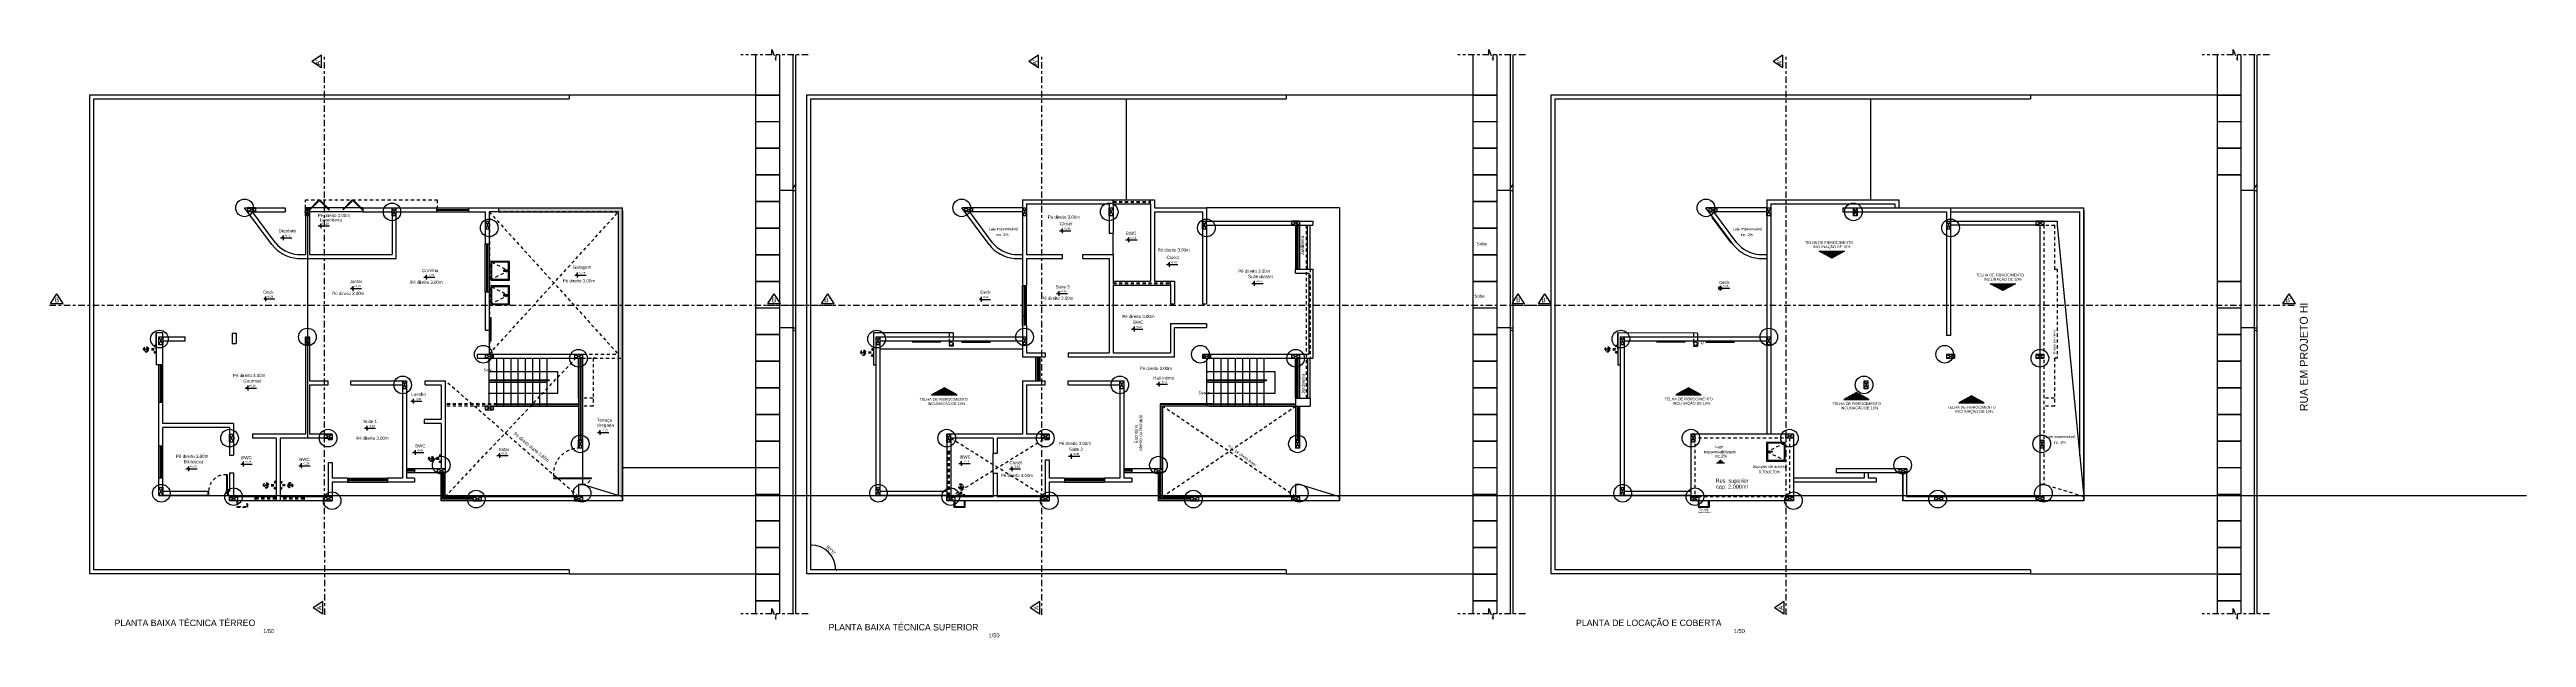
# Model space of a CAD drawing. Header units: millimetres. Extents: x 2150 to 2328, y 1207 to 1262.
# Drawn here: x 2206.6 to 2299.6, y 1222.3 to 1244.4 of the extents above; entities that cross this region are included whole.
import ezdxf

# ---------------------------------------------------------------- set-up
doc = ezdxf.new("R2010")
doc.units = ezdxf.units.MM
doc.header["$LTSCALE"] = 0.01
for name, pattern in [('ACAD_ISO02W100', [15, 12, -3]), ('ACAD_ISO04W100', [30, 24, -3, 0, -3]), ('DASHDOT2', [12.7, 6.35, -3.175, 0, -3.175]), ('DASHED', [70, 50, -20])]:
    doc.linetypes.add(name, pattern=pattern)
doc.layers.add('A-AREA-IDEN', color=7, linetype='Continuous', lineweight=5)
for name, color, linetype in [('Bwc eletros móveis textos', 7, 'Continuous'), ('cota', 7, 'Continuous'), ('Linha corte', 1, 'ACAD_ISO04W100'), ('LINHA DE CORTE', 200, 'DASHDOT2'), ('LINHAS GERAIS', 7, 'Continuous'), ('LINHAS GERAIS.', 7, 'Continuous'), ('Parede', 210, 'Continuous'), ('PAREDE CORTADA 0.6', 210, 'Continuous'), ('PAREDE CORTE 02', 121, 'Continuous'), ('PAREDE CORTE 03', 151, 'Continuous'), ('PAREDE CORTE 04', 201, 'Continuous'), ('PAREDE CORTE 05', 50, 'Continuous'), ('PILAR', 3, 'Continuous'), ('PILAR 1', 3, 'Continuous'), ('PILAR 2', 3, 'Continuous'), ('projeção', 7, 'ACAD_ISO02W100'), ('texto', 7, 'Continuous'), ('TEXTO-02', 7, 'Continuous')]:
    doc.layers.add(name, color=color, linetype=linetype)
doc.styles.add('100-ANOTAÇÃO', font='ARIALN.TTF', dxfattribs={"height": 0.17})
doc.styles.add('ARIAL NARROW', font='ARIALN.TTF')
doc.styles.add('CP', font='swiss.ttf', dxfattribs={"height": 0.12})
doc.styles.get("Standard").update_dxf_attribs({"font": 'arial.ttf'})
doc.styles.add('STYLE1', font='arial.ttf', dxfattribs={"height": 0.35})
doc.styles.add('TEXTO-NEUTRO2', font='')
doc.styles.add('Utsaah', font='', dxfattribs={"height": 0.147484})
doc.styles.get('TEXTO-NEUTRO2').set_extended_font_data('AvantGarde Bk BT')
doc.styles.get('Utsaah').set_extended_font_data('Utsaah')
doc.dimstyles.new('1-50', dxfattribs={"dimscale": 50, "dimtxt": 0.0017, "dimasz": 0.0011, "dimexe": 0.02, "dimexo": 0.04, "dimgap": 0.0008, "dimtad": 1, "dimzin": 4, "dimdsep": 46, "dimtxsty": 'ARIAL NARROW', "dimblk": 'BLOCO-COTA', "dimcen": 0.0013, "dimse1": 1, "dimse2": 1, "dimsd1": 1, "dimsd2": 1, "dimclrd": 256, "dimclre": 256, "dimclrt": 7, "dimaunit": 1, "dimadec": 1, "dimazin": 0, "dimtfac": 1, "dimtix": 1, "dimtmove": 2, "dimatfit": 3, "dimldrblk": 'SETA', "dimfxl": 0, "dimtolj": 1, "dimtzin": 4, "dimarcsym": 0})
doc.dimstyles.new('1-75', dxfattribs={"dimscale": 75, "dimtxt": 0.0017, "dimasz": 0.0011, "dimexe": 0.02, "dimexo": 0.04, "dimgap": 0.0008, "dimtad": 3, "dimzin": 4, "dimdsep": 46, "dimtxsty": 'ARIAL NARROW', "dimblk": 'ARCHTICK', "dimcen": 0.0013, "dimse1": 1, "dimse2": 1, "dimclrd": 256, "dimclre": 256, "dimclrt": 7, "dimaunit": 1, "dimadec": 1, "dimazin": 0, "dimtfac": 1, "dimtix": 1, "dimtmove": 2, "dimatfit": 3, "dimldrblk": 'SETA', "dimfxl": 0, "dimtolj": 1, "dimtzin": 4, "dimarcsym": 0})

# ---------------------------------------------------------------- blocks, each defined once
blk = doc.blocks.new('wefw')
at = {"layer": 'LINHAS GERAIS.'}
for p, q in [((2057.71, 1201.165), (2057.69, 1201.165)), ((2057.71, 1201.13), (2057.69, 1201.13)), ((2057.71, 1200.936), (2057.69, 1200.936)), ((2057.71, 1200.902), (2057.69, 1200.902)), ((2057.71, 1201.172), (2057.755, 1201.176)), ((2057.71, 1201.172), (2057.71, 1201.122)), ((2057.71, 1201.122), (2057.755, 1201.119)), ((2057.71, 1200.944), (2057.755, 1200.947)), ((2057.71, 1200.894), (2057.71, 1200.944)), ((2057.71, 1200.894), (2057.755, 1200.89)), ((2057.755, 1201.176), (2057.755, 1201.119)), ((2057.755, 1200.89), (2057.755, 1200.947))]:
    blk.add_line(p, q, dxfattribs=at)
at = {"layer": 'Parede', "color": 7, "linetype": 'DASHED', "lineweight": 50, "ltscale": 0.2}
for p, q in [((2058.073, 1201.047), (2057.69, 1201.047)), ((2058.073, 1201.019), (2057.69, 1201.019))]:
    blk.add_line(p, q, dxfattribs=at)
for centre, radius, start, end in [((2058.071, 1201.033), 0.0944, 188.48007, 171.51993), ((2058.071, 1201.033), 0.0793, 190.11803, 169.88197), ((2058.073, 1201.033), 0.0139, 270, 90)]:
    blk.add_arc(centre, radius, start, end, dxfattribs=at)
blk = doc.blocks.new('_ArchTick')
at = {"color": 0, "linetype": 'ByBlock', "const_width": 0.15}
blk.add_lwpolyline([(-0.5, -0.5), (0.5, 0.5)], dxfattribs=at)
blk = doc.blocks.new('SETA')
at = {"color": 0}
blk.add_line((0, 0), (-1.5, 0), dxfattribs=at)
at = {"color": 0, "const_width": 0.1}
blk.add_lwpolyline([(-0.6, 0.6), (0, 0), (-0.6, -0.6)], dxfattribs=at)
blk = doc.blocks.new('trtrtrrrrt')
at = {"layer": 'Bwc eletros móveis textos', "color": 1, "ltscale": 100}
for p, q in [((2187.516, 1351.161), (2187.156, 1350.926)), ((2187.516, 1350.69), (2187.516, 1351.161)), ((2187.516, 1350.69), (2187.156, 1350.926)), ((2177.351, 1341.833), (2177.587, 1342.194)), ((2177.823, 1341.833), (2177.587, 1342.194)), ((2206.29, 1341.833), (2206.526, 1342.194)), ((2206.762, 1341.833), (2206.526, 1342.194)), ((2177.351, 1341.833), (2177.823, 1341.833)), ((2206.29, 1341.833), (2206.762, 1341.833)), ((2187.565, 1330.634), (2187.204, 1330.398)), ((2187.565, 1330.163), (2187.204, 1330.398)), ((2187.565, 1330.163), (2187.565, 1330.634))]:
    blk.add_line(p, q, dxfattribs=at)
at = {"layer": 'Linha corte'}
for p, q in [((2187.639, 1330.136), (2187.638, 1351.194)), ((2177.31, 1341.77), (2206.783, 1341.77))]:
    blk.add_line(p, q, dxfattribs=at)
at = {"layer": 'Bwc eletros móveis textos', "color": 1, "ltscale": 100, "width": 1.30642, "attachment_point": 3}
for s, insert, char_height, rotation in [("A'", (2187.297, 1350.992), 0.1765, 89.97233), ('B', (2177.669, 1342.053), 0.177, 359.97233), ("B'", (2206.605, 1342.053), 0.1765, 359.97233), ('A', (2187.346, 1330.48), 0.177, 89.97233)]:
    blk.add_mtext(s, dxfattribs=dict(at, insert=insert, char_height=char_height, rotation=rotation))
blk = doc.blocks.new('BLOCO-COTA')
at = {"color": 0, "linetype": 'ByBlock'}
for p, q in [((0, -1.5), (0, 1.5)), ((-1, 0), (1, 0))]:
    blk.add_line(p, q, dxfattribs=at)
at = {"const_width": 0.2}
blk.add_lwpolyline([(-0.5, -0.5), (0.5, 0.5)], dxfattribs=at)
blk = doc.blocks.new('*D315')
at = {"layer": 'Defpoints', "color": 0}
for p in [(2239.785, 1242.558), (2239.785, 1224.858), (2239.785, 1224.858), (2240.592, 1225.324), (2257.635, 1224.858)]:
    blk.add_point(p, dxfattribs=at)
at = {"layer": 'LINHAS GERAIS', "lineweight": -2}
blk.add_arc((2239.785, 1224.858), 0.933, 0, 90, dxfattribs=at)
at = {"layer": 'LINHAS GERAIS', "lineweight": -2, "xscale": 0.0825, "yscale": 0.0825, "zscale": 0.0825}
for p, rotation in [((2239.785, 1225.79), 179.9999999999966), ((2240.717, 1224.858), 270.0000000000008)]:
    blk.add_blockref('_ArchTick', p, dxfattribs=dict(at, rotation=rotation))
at = {"layer": 'LINHAS GERAIS', "color": 7, "insert": (2240.533, 1225.606), "char_height": 0.1275, "attachment_point": 5, "rotation": 315, "style": 'ARIAL NARROW'}
blk.add_mtext("\\A1;90°0'", dxfattribs=at)

msp = doc.modelspace()

# ---------------------------------------------------------------- hatches: boundary and pattern name
at = {"layer": 'Bwc eletros móveis textos'}
h = msp.add_hatch(color=256, dxfattribs=at)
h.dxf.hatch_style = 1
h.paths.add_polyline_path([(2269.22, 1228.869), (2269.52, 1228.87), (2269.37, 1229.007)])
at = {"layer": 'cota'}
h = msp.add_hatch(color=256, dxfattribs=at)
h.dxf.hatch_style = 1
h.paths.add_polyline_path([(2273.546, 1236.573), (2274.022, 1236.834), (2273.069, 1236.834)])
h = msp.add_hatch(color=256, dxfattribs=at)
h.dxf.hatch_style = 1
h.paths.add_polyline_path([(2279.97, 1235.35), (2280.447, 1235.61), (2279.494, 1235.61)])
h = msp.add_hatch(color=256, dxfattribs=at)
h.dxf.hatch_style = 1
h.paths.add_polyline_path([(2240.231, 1231.699), (2240.708, 1231.439), (2239.755, 1231.439)])
h = msp.add_hatch(color=256, dxfattribs=at)
h.dxf.hatch_style = 1
h.paths.add_polyline_path([(2268.172, 1231.699), (2268.648, 1231.439), (2267.695, 1231.439)])
h = msp.add_hatch(color=256, dxfattribs=at)
h.dxf.hatch_style = 1
h.paths.add_polyline_path([(2274.476, 1231.523), (2274.953, 1231.263), (2274, 1231.263)])
h = msp.add_hatch(color=256, dxfattribs=at)
h.dxf.hatch_style = 1
h.paths.add_polyline_path([(2278.79, 1231.392), (2279.267, 1231.131), (2278.314, 1231.131)])
at = {"layer": 'LINHAS GERAIS'}
h = msp.add_hatch(dxfattribs=at)
h.set_pattern_fill('AR-CONC', color=8, scale=0.0018)
h.set_pattern_definition([(50, (29.32797, -14.25374), (0.327932404, -0.028690354), [0.03429, -0.37719]), (355, (29.32797, -14.25374), (-0.06343816, 0.34390232), [0.027432, -0.30175305]), (100.451445, (29.3553, -14.25613), (0.264494245, 0.315211953), [0.029142016, -0.32056244]), (46.1842, (29.32797, -14.1623), (0.487942274, -0.07567619), [0.051435, -0.565785]), (96.635558, (29.36863, -14.1686), (0.42732744, 0.44536702), [0.04371304, -0.48084409]), (351.184151, (29.32797, -14.1623), (0.42732744, 0.44536702), [0.04114794, -0.45262752]), (21, (29.3737, -14.18516), (0.272905904, -0.184077357), [0.03429, -0.37719]), (326, (29.3737, -14.18516), (0.11124365, 0.33153834), [0.027432, -0.301752]), (71.451445, (29.39643, -14.2005), (0.384149555, 0.147460984), [0.029142016, -0.320561888]), (37.5, (29.32797, -14.25374), (0.005559486, 0.15219907), [0, -0.2980944, 0, -0.306324, 0, -0.302895]), (7.5, (29.32797, -14.25374), (0.120275393, 0.180325035), [0, -0.1746504, 0, -0.2912364, 0, -0.115443]), (327.5, (29.22601, -14.25374), (0.2440630713, -0.010311739), [0, -0.1143, 0, -0.356616, 0, -0.473202]), (317.5, (29.1803, -14.25374), (0.266632526, 0.045767684), [0, -0.14859, 0, -0.2368296, 0, -0.336042])])
h.paths.add_polyline_path([(2223.495, 1238.458), (2223.495, 1238.308), (2227.995, 1238.308), (2227.995, 1227.654), (2228.145, 1227.608), (2228.145, 1229.808), (2228.145, 1238.458)])
at = {"layer": 'LINHAS GERAIS.'}
h = msp.add_hatch(color=256, dxfattribs=at)
h.paths.add_polyline_path([(2216.822, 1237.845, 0.414214), (2216.758, 1237.781), (2216.822, 1237.781)])
h.paths.add_polyline_path([(2216.886, 1237.781), (2216.822, 1237.781), (2216.822, 1237.717, 0.414214)])
h = msp.add_hatch(color=256, dxfattribs=at)
h.paths.add_polyline_path([(2215.403, 1237.398, 0.414214), (2215.339, 1237.334), (2215.403, 1237.334)])
h.paths.add_polyline_path([(2215.467, 1237.334), (2215.403, 1237.334), (2215.403, 1237.27, 0.414214)])
h = msp.add_hatch(color=256, dxfattribs=at)
h.paths.add_polyline_path([(2244.653, 1237.658, 0.414214), (2244.589, 1237.594), (2244.653, 1237.594)])
h.paths.add_polyline_path([(2244.717, 1237.594), (2244.653, 1237.594), (2244.653, 1237.53, 0.414214)])
h = msp.add_hatch(color=256, dxfattribs=at)
h.paths.add_polyline_path([(2247.14, 1237.318, 0.414214), (2247.076, 1237.254), (2247.14, 1237.254)])
h.paths.add_polyline_path([(2247.204, 1237.254), (2247.14, 1237.254), (2247.14, 1237.19, 0.414214)])
h = msp.add_hatch(color=256, dxfattribs=at)
h.paths.add_polyline_path([(2220.781, 1235.919, 0.414214), (2220.717, 1235.855), (2220.781, 1235.855)])
h.paths.add_polyline_path([(2220.845, 1235.855), (2220.781, 1235.855), (2220.781, 1235.791, 0.414214)])
h = msp.add_hatch(color=256, dxfattribs=at)
h.paths.add_polyline_path([(2226.452, 1235.998, 0.414214), (2226.388, 1235.934), (2226.452, 1235.934)])
h.paths.add_polyline_path([(2226.516, 1235.934), (2226.452, 1235.934), (2226.452, 1235.87, 0.414214)])
h = msp.add_hatch(color=256, dxfattribs=at)
h.paths.add_polyline_path([(2248.666, 1236.391, 0.414214), (2248.602, 1236.327), (2248.666, 1236.327)])
h.paths.add_polyline_path([(2248.73, 1236.327), (2248.666, 1236.327), (2248.666, 1236.263, 0.414214)])
h = msp.add_hatch(color=256, dxfattribs=at)
h.paths.add_polyline_path([(2214.742, 1235.102, 0.414214), (2214.678, 1235.038), (2214.742, 1235.038)])
h.paths.add_polyline_path([(2214.806, 1235.038), (2214.742, 1235.038), (2214.742, 1234.974, 0.414214)])
h = msp.add_hatch(color=256, dxfattribs=at)
h.paths.add_polyline_path([(2218.023, 1235.493, 0.414214), (2217.959, 1235.429), (2218.023, 1235.429)])
h.paths.add_polyline_path([(2218.087, 1235.429), (2218.023, 1235.429), (2218.023, 1235.365, 0.414214)])
h = msp.add_hatch(color=256, dxfattribs=at)
h.paths.add_polyline_path([(2241.609, 1235.085, 0.414214), (2241.545, 1235.021), (2241.609, 1235.021)])
h.paths.add_polyline_path([(2241.673, 1235.021), (2241.609, 1235.021), (2241.609, 1234.957, 0.414214)])
h = msp.add_hatch(color=256, dxfattribs=at)
h.paths.add_polyline_path([(2244.529, 1235.307, 0.414214), (2244.465, 1235.243), (2244.529, 1235.243)])
h.paths.add_polyline_path([(2244.593, 1235.243), (2244.529, 1235.243), (2244.529, 1235.179, 0.414214)])
h = msp.add_hatch(color=256, dxfattribs=at)
h.paths.add_polyline_path([(2251.868, 1235.686, 0.414214), (2251.804, 1235.622), (2251.868, 1235.622)])
h.paths.add_polyline_path([(2251.932, 1235.622), (2251.868, 1235.622), (2251.868, 1235.558, 0.414214)])
h = msp.add_hatch(color=256, dxfattribs=at)
h.paths.add_polyline_path([(2269.362, 1235.503, 0.414214), (2269.298, 1235.439), (2269.362, 1235.439)])
h.paths.add_polyline_path([(2269.426, 1235.439), (2269.362, 1235.439), (2269.362, 1235.375, 0.414214)])
h = msp.add_hatch(color=256, dxfattribs=at)
h.paths.add_polyline_path([(2247.355, 1233.97, 0.414214), (2247.291, 1233.906), (2247.355, 1233.906)])
h.paths.add_polyline_path([(2247.419, 1233.906), (2247.355, 1233.906), (2247.355, 1233.842, 0.414214)])
h = msp.add_hatch(color=256, dxfattribs=at)
h.paths.add_polyline_path([(2214.078, 1231.754, 0.414214), (2214.014, 1231.69), (2214.078, 1231.69)])
h.paths.add_polyline_path([(2214.142, 1231.69), (2214.078, 1231.69), (2214.078, 1231.626, 0.414214)])
h = msp.add_hatch(color=256, dxfattribs=at)
h.paths.add_polyline_path([(2220.291, 1231.258, 0.414214), (2220.227, 1231.194), (2220.291, 1231.194)])
h.paths.add_polyline_path([(2220.355, 1231.194), (2220.291, 1231.194), (2220.291, 1231.13, 0.414214)])
h = msp.add_hatch(color=256, dxfattribs=at)
h.paths.add_polyline_path([(2248.287, 1231.896, 0.414214), (2248.223, 1231.832), (2248.287, 1231.832)])
h.paths.add_polyline_path([(2248.351, 1231.832), (2248.287, 1231.832), (2248.287, 1231.768, 0.414214)])
h = msp.add_hatch(color=256, dxfattribs=at)
h.paths.add_polyline_path([(2218.55, 1230.244, 0.414214), (2218.486, 1230.18), (2218.55, 1230.18)])
h.paths.add_polyline_path([(2218.614, 1230.18), (2218.55, 1230.18), (2218.55, 1230.116, 0.414214)])
h = msp.add_hatch(color=256, dxfattribs=at)
h.paths.add_polyline_path([(2220.362, 1229.331, 0.414214), (2220.298, 1229.267), (2220.362, 1229.267)])
h.paths.add_polyline_path([(2220.426, 1229.267), (2220.362, 1229.267), (2220.362, 1229.203, 0.414214)])
h = msp.add_hatch(color=256, dxfattribs=at)
h.paths.add_polyline_path([(2227.303, 1230.082, 0.414214), (2227.239, 1230.018), (2227.303, 1230.018)])
h.paths.add_polyline_path([(2227.367, 1230.018), (2227.303, 1230.018), (2227.303, 1229.954, 0.414214)])
h = msp.add_hatch(color=256, dxfattribs=at)
h.paths.add_polyline_path([(2211.853, 1228.719, 0.414214), (2211.789, 1228.655), (2211.853, 1228.655)])
h.paths.add_polyline_path([(2211.917, 1228.655), (2211.853, 1228.655), (2211.853, 1228.591, 0.414214)])
h = msp.add_hatch(color=256, dxfattribs=at)
h.paths.add_polyline_path([(2213.913, 1228.898, 0.414214), (2213.849, 1228.834), (2213.913, 1228.834)])
h.paths.add_polyline_path([(2213.977, 1228.834), (2213.913, 1228.834), (2213.913, 1228.77, 0.414214)])
h = msp.add_hatch(color=256, dxfattribs=at)
h.paths.add_polyline_path([(2216.089, 1228.837, 0.414214), (2216.025, 1228.773), (2216.089, 1228.773)])
h.paths.add_polyline_path([(2216.153, 1228.773), (2216.089, 1228.773), (2216.089, 1228.709, 0.414214)])
h = msp.add_hatch(color=256, dxfattribs=at)
h.paths.add_polyline_path([(2223.528, 1229.216, 0.414214), (2223.464, 1229.152), (2223.528, 1229.152)])
h.paths.add_polyline_path([(2223.592, 1229.152), (2223.528, 1229.152), (2223.528, 1229.088, 0.414214)])
h = msp.add_hatch(color=256, dxfattribs=at)
h.paths.add_polyline_path([(2240.869, 1228.918, 0.414214), (2240.805, 1228.854), (2240.869, 1228.854)])
h.paths.add_polyline_path([(2240.933, 1228.854), (2240.869, 1228.854), (2240.869, 1228.79, 0.414214)])
h = msp.add_hatch(color=256, dxfattribs=at)
h.paths.add_polyline_path([(2242.765, 1228.717, 0.414214), (2242.701, 1228.653), (2242.765, 1228.653)])
h.paths.add_polyline_path([(2242.829, 1228.653), (2242.765, 1228.653), (2242.765, 1228.589, 0.414214)])
h = msp.add_hatch(color=256, dxfattribs=at)
h.paths.add_polyline_path([(2244.989, 1229.19, 0.414214), (2244.925, 1229.126), (2244.989, 1229.126)])
h.paths.add_polyline_path([(2245.053, 1229.126), (2244.989, 1229.126), (2244.989, 1229.062, 0.414214)])

# ---------------------------------------------------------------- linework, layer by layer
at = {"layer": 'Bwc eletros móveis textos'}
msp.add_line((2269.52, 1228.87), (2269.22, 1228.869), dxfattribs=at)
at = {"layer": 'cota'}
for points in [[(2273.546, 1236.573), (2273.546, 1236.573), (2273.069, 1236.834), (2274.022, 1236.834)], [(2279.97, 1235.35), (2279.97, 1235.35), (2279.494, 1235.61), (2280.447, 1235.61)], [(2240.231, 1231.699), (2240.231, 1231.699), (2239.755, 1231.439), (2240.708, 1231.439)], [(2268.172, 1231.699), (2268.172, 1231.699), (2267.695, 1231.439), (2268.648, 1231.439)], [(2274.476, 1231.523), (2274.476, 1231.523), (2274, 1231.263), (2274.953, 1231.263)], [(2278.79, 1231.392), (2278.79, 1231.392), (2278.314, 1231.131), (2279.267, 1231.131)]]:
    msp.add_lwpolyline(points, close=True, dxfattribs=at)
at = {"layer": 'Linha corte'}
for p, q in [((2233.753, 1244.208), (2233.753, 1244.408)), ((2233.753, 1244.408), (2233.911, 1244.008)), ((2233.753, 1244.208), (2233.753, 1244.408)), ((2233.753, 1244.408), (2233.911, 1244.008)), ((2260.677, 1244.208), (2260.677, 1244.408)), ((2260.677, 1244.408), (2260.835, 1244.008)), ((2260.677, 1244.208), (2260.677, 1244.408)), ((2260.677, 1244.408), (2260.835, 1244.008)), ((2288.618, 1244.208), (2288.618, 1244.408)), ((2288.618, 1244.408), (2288.776, 1244.008)), ((2288.618, 1244.208), (2288.618, 1244.408)), ((2288.618, 1244.408), (2288.776, 1244.008)), ((2233.753, 1244.208), (2232.585, 1244.208)), ((2233.911, 1244.008), (2233.913, 1244.208)), ((2235.122, 1244.208), (2233.913, 1244.208)), ((2260.677, 1244.208), (2259.509, 1244.208)), ((2260.677, 1244.208), (2259.509, 1244.208)), ((2260.835, 1244.008), (2260.837, 1244.208)), ((2262.045, 1244.208), (2260.837, 1244.208)), ((2288.618, 1244.208), (2287.45, 1244.208)), ((2288.776, 1244.008), (2288.778, 1244.208)), ((2289.987, 1244.208), (2288.778, 1244.208)), ((2233.753, 1223.208), (2232.585, 1223.208)), ((2233.753, 1223.208), (2232.585, 1223.208)), ((2233.753, 1223.208), (2233.753, 1223.408)), ((2233.753, 1223.408), (2233.911, 1223.008)), ((2233.753, 1223.208), (2233.753, 1223.408)), ((2233.753, 1223.408), (2233.911, 1223.008)), ((2233.911, 1223.008), (2233.913, 1223.208)), ((2235.122, 1223.208), (2233.913, 1223.208)), ((2260.677, 1223.208), (2259.509, 1223.208)), ((2260.677, 1223.208), (2259.509, 1223.208)), ((2260.677, 1223.208), (2260.677, 1223.408)), ((2260.677, 1223.408), (2260.835, 1223.008)), ((2260.677, 1223.208), (2260.677, 1223.408)), ((2260.677, 1223.408), (2260.835, 1223.008)), ((2260.835, 1223.008), (2260.837, 1223.208)), ((2262.045, 1223.208), (2260.837, 1223.208)), ((2288.618, 1223.208), (2287.45, 1223.208)), ((2288.618, 1223.208), (2287.45, 1223.208)), ((2288.618, 1223.208), (2288.618, 1223.408)), ((2288.618, 1223.408), (2288.776, 1223.008)), ((2288.618, 1223.208), (2288.618, 1223.408)), ((2288.618, 1223.408), (2288.776, 1223.008)), ((2288.776, 1223.008), (2288.778, 1223.208)), ((2289.987, 1223.208), (2288.778, 1223.208))]:
    msp.add_line(p, q, dxfattribs=at)
at = {"layer": 'LINHAS GERAIS'}
for p, q in [((2233.145, 1244.208), (2233.145, 1223.208)), ((2234.045, 1244.208), (2234.045, 1223.208)), ((2234.545, 1244.208), (2234.545, 1223.208)), ((2234.645, 1244.208), (2234.645, 1223.208)), ((2288.01, 1244.208), (2288.01, 1223.208)), ((2288.91, 1244.208), (2288.91, 1223.208)), ((2289.41, 1244.208), (2289.41, 1223.208)), ((2289.51, 1244.208), (2289.51, 1223.208)), ((2226.145, 1242.708), (2233.145, 1242.708)), ((2235.07, 1224.708), (2235.07, 1242.708)), ((2235.07, 1242.708), (2253.07, 1242.708)), ((2235.22, 1224.858), (2235.22, 1242.558)), ((2235.22, 1242.558), (2253.07, 1242.558)), ((2253.07, 1242.708), (2253.07, 1242.558)), ((2275.012, 1238.758), (2275.012, 1242.558)), ((2281.011, 1242.708), (2288.01, 1242.708)), ((2234.545, 1239.108), (2234.045, 1239.108)), ((2234.545, 1239.191), (2234.645, 1239.321)), ((2234.545, 1239.108), (2234.645, 1239.108)), ((2289.41, 1239.108), (2288.91, 1239.108)), ((2289.41, 1239.191), (2289.51, 1239.321)), ((2289.41, 1239.108), (2289.51, 1239.108)), ((2216.452, 1238.458), (2216.395, 1238.458)), ((2218.396, 1238.308), (2216.395, 1238.308)), ((2217.045, 1238.458), (2216.494, 1238.458)), ((2217.702, 1238.458), (2217.088, 1238.458)), ((2218.296, 1238.458), (2217.745, 1238.458)), ((2218.396, 1238.458), (2218.338, 1238.458)), ((2221.18, 1238.458), (2222.38, 1238.458)), ((2221.18, 1238.398), (2222.38, 1238.398)), ((2221.18, 1238.368), (2222.38, 1238.368)), ((2221.18, 1238.308), (2222.38, 1238.308)), ((2223.495, 1238.458), (2228.145, 1238.458)), ((2223.495, 1238.308), (2227.995, 1238.308)), ((2228.145, 1238.358), (2228.145, 1227.458)), ((2253.42, 1237.808), (2253.42, 1236.158)), ((2253.48, 1236.158), (2253.48, 1237.808)), ((2253.51, 1236.158), (2253.51, 1237.808)), ((2253.57, 1237.808), (2253.57, 1236.158)), ((2253.87, 1236.158), (2253.87, 1237.808)), ((2253.97, 1236.158), (2253.97, 1237.808)), ((2269.053, 1238.099), (2269.077, 1238.117)), ((2269.765, 1237.14), (2269.053, 1238.099)), ((2278.01, 1238.458), (2283.01, 1238.458)), ((2278.01, 1238.308), (2282.86, 1238.308)), ((2283.01, 1238.358), (2283.01, 1227.458)), ((2222.995, 1235.304), (2222.995, 1237.104)), ((2223.055, 1235.304), (2223.055, 1237.104)), ((2223.085, 1237.104), (2223.085, 1235.304)), ((2223.145, 1237.104), (2223.145, 1235.304)), ((2246.57, 1236.708), (2246.57, 1237.508)), ((2269.765, 1237.14), (2269.789, 1237.157)), ((2243.17, 1234.034), (2243.17, 1235.534)), ((2243.23, 1234.034), (2243.23, 1235.534)), ((2243.26, 1234.034), (2243.26, 1235.534)), ((2243.32, 1234.034), (2243.32, 1235.534)), ((2223.145, 1233.858), (2223.145, 1232.958)), ((2234.545, 1233.95), (2234.045, 1233.95)), ((2234.545, 1233.95), (2234.645, 1233.95)), ((2234.545, 1233.881), (2234.645, 1233.834)), ((2237.82, 1233.158), (2243.17, 1233.158)), ((2240.563, 1233.607), (2240.563, 1233.608)), ((2289.41, 1233.95), (2288.91, 1233.95)), ((2289.41, 1233.95), (2289.51, 1233.95)), ((2289.41, 1233.881), (2289.51, 1233.834)), ((2210.745, 1231.149), (2210.745, 1232.557)), ((2210.805, 1231.149), (2210.805, 1232.557)), ((2210.835, 1231.149), (2210.835, 1232.557)), ((2210.895, 1231.149), (2210.895, 1232.557)), ((2223.145, 1231.068), (2223.145, 1232.813)), ((2223.415, 1232.808), (2223.415, 1231.998)), ((2223.685, 1232.808), (2223.685, 1231.998)), ((2223.955, 1232.808), (2223.955, 1231.998)), ((2224.225, 1232.808), (2224.225, 1231.998)), ((2224.495, 1232.808), (2224.495, 1231.998)), ((2224.765, 1232.808), (2224.765, 1231.998)), ((2225.035, 1232.808), (2225.035, 1231.998)), ((2225.305, 1232.808), (2225.305, 1231.998)), ((2226.495, 1232.808), (2226.495, 1229.758)), ((2226.495, 1231.308), (2226.495, 1232.808)), ((2226.555, 1232.808), (2226.555, 1229.758)), ((2226.585, 1232.808), (2226.585, 1229.758)), ((2226.645, 1232.808), (2226.645, 1229.758)), ((2243.67, 1231.958), (2243.67, 1232.86)), ((2243.73, 1231.958), (2243.73, 1232.86)), ((2243.76, 1232.86), (2243.76, 1231.958)), ((2243.82, 1232.86), (2243.82, 1231.958)), ((2243.82, 1232.86), (2243.82, 1231.958)), ((2250.07, 1232.808), (2250.07, 1231.908)), ((2250.34, 1232.808), (2250.34, 1231.998)), ((2250.61, 1232.808), (2250.61, 1231.998)), ((2250.88, 1232.808), (2250.88, 1231.998)), ((2251.15, 1232.808), (2251.15, 1231.998)), ((2251.42, 1232.808), (2251.42, 1231.998)), ((2251.69, 1232.808), (2251.69, 1231.998)), ((2251.96, 1232.808), (2251.96, 1231.998)), ((2252.23, 1232.808), (2252.23, 1231.998)), ((2253.42, 1232.808), (2253.42, 1231.008)), ((2253.42, 1231.308), (2253.42, 1232.808)), ((2253.48, 1231.308), (2253.48, 1232.808)), ((2253.51, 1231.308), (2253.51, 1232.808)), ((2253.57, 1232.808), (2253.57, 1231.308)), ((2253.87, 1232.808), (2253.87, 1231.308)), ((2253.97, 1231.308), (2253.97, 1232.808)), ((2223.145, 1231.998), (2225.395, 1231.998)), ((2223.145, 1231.968), (2225.395, 1231.968)), ((2223.145, 1231.908), (2225.305, 1231.908)), ((2225.71, 1231.485), (2223.145, 1231.485)), ((2223.415, 1231.968), (2223.415, 1231.908)), ((2223.415, 1231.908), (2223.415, 1231.098)), ((2223.685, 1231.968), (2223.685, 1231.908)), ((2223.685, 1231.908), (2223.685, 1231.098)), ((2223.955, 1231.968), (2223.955, 1231.908)), ((2223.955, 1231.908), (2223.955, 1231.098)), ((2224.225, 1231.968), (2224.225, 1231.908)), ((2224.225, 1231.908), (2224.225, 1231.098)), ((2224.495, 1231.968), (2224.495, 1231.908)), ((2224.495, 1231.908), (2224.495, 1231.098)), ((2224.765, 1231.968), (2224.765, 1231.908)), ((2224.765, 1231.908), (2224.765, 1231.098)), ((2225.035, 1231.968), (2225.035, 1231.908)), ((2225.035, 1231.908), (2225.035, 1231.098)), ((2225.305, 1231.968), (2225.305, 1231.908)), ((2225.305, 1231.908), (2225.305, 1231.098)), ((2225.395, 1231.998), (2225.395, 1231.968)), ((2250.07, 1231.998), (2252.32, 1231.998)), ((2250.07, 1231.968), (2252.32, 1231.968)), ((2250.07, 1231.908), (2252.23, 1231.908)), ((2250.07, 1231.908), (2250.07, 1231.098)), ((2252.635, 1231.485), (2250.07, 1231.485)), ((2250.34, 1231.968), (2250.34, 1231.908)), ((2250.34, 1231.908), (2250.34, 1231.098)), ((2250.61, 1231.968), (2250.61, 1231.908)), ((2250.61, 1231.908), (2250.61, 1231.098)), ((2250.88, 1231.968), (2250.88, 1231.908)), ((2250.88, 1231.908), (2250.88, 1231.098)), ((2251.15, 1231.968), (2251.15, 1231.908)), ((2251.15, 1231.908), (2251.15, 1231.098)), ((2251.42, 1231.968), (2251.42, 1231.908)), ((2251.42, 1231.908), (2251.42, 1231.098)), ((2251.69, 1231.968), (2251.69, 1231.908)), ((2251.69, 1231.908), (2251.69, 1231.098)), ((2251.96, 1231.968), (2251.96, 1231.908)), ((2251.96, 1231.908), (2251.96, 1231.098)), ((2252.23, 1231.968), (2252.23, 1231.908)), ((2252.23, 1231.908), (2252.23, 1231.098)), ((2252.32, 1231.998), (2252.32, 1231.968)), ((2223.245, 1231.008), (2226.495, 1231.008)), ((2223.415, 1231.068), (2223.415, 1231.008)), ((2223.435, 1231.098), (2226.495, 1231.098)), ((2223.435, 1231.068), (2226.495, 1231.068)), ((2223.685, 1231.068), (2223.685, 1231.008)), ((2223.955, 1231.068), (2223.955, 1231.008)), ((2224.225, 1231.068), (2224.225, 1231.008)), ((2224.495, 1231.068), (2224.495, 1231.008)), ((2224.765, 1231.068), (2224.765, 1231.008)), ((2225.035, 1231.068), (2225.035, 1231.008)), ((2225.305, 1231.068), (2225.305, 1231.008)), ((2248.33, 1231.098), (2248.33, 1228.658)), ((2250.36, 1231.098), (2248.33, 1231.098)), ((2248.36, 1231.068), (2248.36, 1228.658)), ((2250.36, 1231.068), (2248.36, 1231.068)), ((2248.42, 1231.008), (2248.42, 1228.658)), ((2250.36, 1231.008), (2248.42, 1231.008)), ((2250.07, 1231.068), (2250.07, 1231.008)), ((2250.17, 1231.008), (2253.42, 1231.008)), ((2250.34, 1231.068), (2250.34, 1231.008)), ((2250.36, 1231.098), (2253.42, 1231.098)), ((2250.36, 1231.068), (2253.42, 1231.068)), ((2250.61, 1231.068), (2250.61, 1231.008)), ((2250.88, 1231.068), (2250.88, 1231.008)), ((2251.15, 1231.068), (2251.15, 1231.008)), ((2251.42, 1231.068), (2251.42, 1231.008)), ((2251.69, 1231.068), (2251.69, 1231.008)), ((2251.96, 1231.068), (2251.96, 1231.008)), ((2252.23, 1231.068), (2252.23, 1231.008)), ((2253.42, 1231.008), (2253.42, 1229.758)), ((2253.48, 1231.008), (2253.48, 1229.758)), ((2253.51, 1231.008), (2253.51, 1229.758)), ((2253.57, 1231.008), (2253.57, 1229.758)), ((2210.745, 1228.308), (2210.745, 1229.508)), ((2210.805, 1228.308), (2210.805, 1229.508)), ((2210.835, 1228.308), (2210.835, 1229.508)), ((2210.895, 1228.308), (2210.895, 1229.508)), ((2226.645, 1229.427), (2226.645, 1228.067)), ((2244.02, 1229.728), (2244.02, 1229.758)), ((2220.345, 1228.658), (2220.045, 1228.658)), ((2220.345, 1228.598), (2220.045, 1228.598)), ((2220.345, 1228.568), (2220.045, 1228.568)), ((2220.345, 1228.508), (2220.045, 1228.508)), ((2221.345, 1228.508), (2221.345, 1227.458)), ((2221.495, 1227.608), (2221.495, 1228.508)), ((2242.07, 1228.488), (2242.07, 1229.248)), ((2247.27, 1228.658), (2246.97, 1228.658)), ((2247.27, 1228.598), (2246.97, 1228.598)), ((2247.27, 1228.568), (2246.97, 1228.568)), ((2247.27, 1228.508), (2246.97, 1228.508)), ((2248.27, 1228.508), (2248.27, 1227.458)), ((2248.42, 1227.608), (2248.42, 1228.508)), ((2212.585, 1227.658), (2213.345, 1227.658)), ((2217.82, 1228.308), (2219.32, 1228.308)), ((2217.82, 1228.248), (2219.32, 1228.248)), ((2217.82, 1228.218), (2219.32, 1228.218)), ((2217.82, 1228.158), (2219.32, 1228.158)), ((2222.545, 1227.608), (2221.495, 1227.608)), ((2244.745, 1228.308), (2246.245, 1228.308)), ((2244.745, 1228.248), (2246.245, 1228.248)), ((2244.745, 1228.218), (2246.245, 1228.218)), ((2244.745, 1228.158), (2246.245, 1228.158)), ((2249.47, 1227.608), (2248.42, 1227.608)), ((2222.545, 1227.458), (2221.345, 1227.458)), ((2240.592, 1227.458), (2240.592, 1227.215)), ((2240.592, 1227.215), (2241.012, 1227.215)), ((2240.622, 1227.458), (2240.622, 1227.245)), ((2240.622, 1227.245), (2240.982, 1227.245)), ((2240.982, 1227.245), (2240.982, 1227.458)), ((2241.012, 1227.215), (2241.012, 1227.458)), ((2249.47, 1227.458), (2248.27, 1227.458)), ((2268.532, 1227.458), (2268.532, 1227.215)), ((2268.532, 1227.215), (2268.953, 1227.215)), ((2268.562, 1227.458), (2268.562, 1227.245)), ((2268.562, 1227.245), (2268.923, 1227.245)), ((2268.923, 1227.245), (2268.923, 1227.458)), ((2268.953, 1227.215), (2268.953, 1227.458)), ((2226.145, 1224.708), (2233.145, 1224.708)), ((2253.07, 1224.708), (2235.07, 1224.708)), ((2253.07, 1224.858), (2235.22, 1224.858)), ((2253.07, 1224.858), (2253.07, 1224.708)), ((2281.01, 1224.708), (2288.01, 1224.708))]:
    msp.add_line(p, q, dxfattribs=at)
at = {"layer": 'LINHAS GERAIS', "color": 8}
for p, q in [((2233.145, 1242.708), (2234.045, 1242.708)), ((2233.145, 1242.698), (2234.045, 1242.698)), ((2260.07, 1242.708), (2260.97, 1242.708)), ((2260.07, 1242.698), (2260.97, 1242.698)), ((2288.01, 1242.708), (2288.91, 1242.708)), ((2288.01, 1242.698), (2288.91, 1242.698)), ((2233.145, 1241.708), (2234.045, 1241.708)), ((2233.145, 1241.698), (2234.045, 1241.698)), ((2260.07, 1241.708), (2260.97, 1241.708)), ((2260.07, 1241.698), (2260.97, 1241.698)), ((2288.01, 1241.708), (2288.91, 1241.708)), ((2288.01, 1241.698), (2288.91, 1241.698)), ((2233.145, 1240.708), (2234.045, 1240.708)), ((2233.145, 1240.698), (2234.045, 1240.698)), ((2260.07, 1240.708), (2260.97, 1240.708)), ((2260.07, 1240.698), (2260.97, 1240.698)), ((2288.01, 1240.708), (2288.91, 1240.708)), ((2288.01, 1240.698), (2288.91, 1240.698)), ((2233.145, 1239.708), (2234.045, 1239.708)), ((2233.145, 1239.698), (2234.045, 1239.698)), ((2260.07, 1239.708), (2260.97, 1239.708)), ((2260.07, 1239.698), (2260.97, 1239.698)), ((2288.01, 1239.708), (2288.91, 1239.708)), ((2288.01, 1239.698), (2288.91, 1239.698)), ((2233.145, 1238.708), (2234.045, 1238.708)), ((2233.145, 1238.698), (2234.045, 1238.698)), ((2260.07, 1238.708), (2260.97, 1238.708)), ((2260.07, 1238.698), (2260.97, 1238.698)), ((2261.47, 1239.108), (2260.97, 1239.108)), ((2261.47, 1239.191), (2261.57, 1239.321)), ((2261.47, 1239.108), (2261.57, 1239.108)), ((2233.145, 1237.708), (2234.045, 1237.708)), ((2260.07, 1237.708), (2260.97, 1237.708)), ((2233.145, 1237.698), (2234.045, 1237.698)), ((2260.07, 1237.698), (2260.97, 1237.698)), ((2233.145, 1236.708), (2234.045, 1236.708)), ((2233.145, 1236.698), (2234.045, 1236.698)), ((2260.07, 1236.708), (2260.97, 1236.708)), ((2260.07, 1236.698), (2260.97, 1236.698)), ((2233.145, 1235.708), (2234.045, 1235.708)), ((2233.145, 1235.698), (2234.045, 1235.698)), ((2260.07, 1235.708), (2260.97, 1235.708)), ((2260.07, 1235.698), (2260.97, 1235.698)), ((2288.01, 1235.708), (2288.91, 1235.708)), ((2288.01, 1235.698), (2288.91, 1235.698)), ((2233.145, 1234.708), (2234.045, 1234.708)), ((2233.145, 1234.698), (2234.045, 1234.698)), ((2260.07, 1234.708), (2260.97, 1234.708)), ((2260.07, 1234.698), (2260.97, 1234.698)), ((2288.01, 1234.708), (2288.91, 1234.708)), ((2288.01, 1234.698), (2288.91, 1234.698)), ((2233.145, 1233.708), (2234.045, 1233.708)), ((2233.145, 1233.698), (2234.045, 1233.698)), ((2260.07, 1233.708), (2260.97, 1233.708)), ((2260.07, 1233.698), (2260.97, 1233.698)), ((2261.47, 1233.95), (2260.97, 1233.95)), ((2261.47, 1233.95), (2261.57, 1233.95)), ((2261.47, 1233.882), (2261.57, 1233.834)), ((2288.01, 1233.708), (2288.91, 1233.708)), ((2288.01, 1233.698), (2288.91, 1233.698)), ((2233.145, 1232.708), (2234.045, 1232.708)), ((2233.145, 1232.698), (2234.045, 1232.698)), ((2260.07, 1232.708), (2260.97, 1232.708)), ((2260.07, 1232.698), (2260.97, 1232.698)), ((2288.01, 1232.708), (2288.91, 1232.708)), ((2288.01, 1232.698), (2288.91, 1232.698)), ((2233.145, 1231.708), (2234.045, 1231.708)), ((2233.145, 1231.698), (2234.045, 1231.698)), ((2260.07, 1231.708), (2260.97, 1231.708)), ((2260.07, 1231.698), (2260.97, 1231.698)), ((2288.01, 1231.708), (2288.91, 1231.708)), ((2288.01, 1231.698), (2288.91, 1231.698)), ((2233.145, 1230.708), (2234.045, 1230.708)), ((2233.145, 1230.698), (2234.045, 1230.698)), ((2260.07, 1230.708), (2260.97, 1230.708)), ((2260.07, 1230.698), (2260.97, 1230.698)), ((2288.01, 1230.708), (2288.91, 1230.708)), ((2288.01, 1230.698), (2288.91, 1230.698)), ((2233.145, 1229.708), (2234.045, 1229.708)), ((2233.145, 1229.698), (2234.045, 1229.698)), ((2260.07, 1229.708), (2260.97, 1229.708)), ((2260.07, 1229.698), (2260.97, 1229.698)), ((2288.01, 1229.708), (2288.91, 1229.708)), ((2288.01, 1229.698), (2288.91, 1229.698)), ((2233.145, 1228.708), (2234.045, 1228.708)), ((2233.145, 1228.698), (2234.045, 1228.698)), ((2260.07, 1228.708), (2260.97, 1228.708)), ((2260.07, 1228.698), (2260.97, 1228.698)), ((2288.01, 1228.708), (2288.91, 1228.708)), ((2288.01, 1228.698), (2288.91, 1228.698)), ((2233.145, 1227.708), (2234.045, 1227.708)), ((2233.145, 1227.698), (2234.045, 1227.698)), ((2260.07, 1227.708), (2260.97, 1227.708)), ((2260.07, 1227.698), (2260.97, 1227.698)), ((2288.01, 1227.708), (2288.91, 1227.708)), ((2288.01, 1227.698), (2288.91, 1227.698)), ((2233.145, 1226.708), (2234.045, 1226.708)), ((2233.145, 1226.698), (2234.045, 1226.698)), ((2260.07, 1226.708), (2260.97, 1226.708)), ((2260.07, 1226.698), (2260.97, 1226.698)), ((2288.01, 1226.708), (2288.91, 1226.708)), ((2288.01, 1226.698), (2288.91, 1226.698)), ((2233.145, 1225.708), (2234.045, 1225.708)), ((2233.145, 1225.698), (2234.045, 1225.698)), ((2260.07, 1225.708), (2260.97, 1225.708)), ((2260.07, 1225.698), (2260.97, 1225.698)), ((2288.01, 1225.708), (2288.91, 1225.708)), ((2288.01, 1225.698), (2288.91, 1225.698)), ((2233.145, 1224.708), (2234.045, 1224.708)), ((2233.145, 1224.698), (2234.045, 1224.698)), ((2260.07, 1224.708), (2260.97, 1224.708)), ((2260.07, 1224.698), (2260.97, 1224.698)), ((2288.01, 1224.708), (2288.91, 1224.708)), ((2288.01, 1224.698), (2288.91, 1224.698)), ((2233.145, 1223.708), (2234.045, 1223.708)), ((2233.145, 1223.698), (2234.045, 1223.698)), ((2260.07, 1223.708), (2260.97, 1223.708)), ((2260.07, 1223.698), (2260.97, 1223.698)), ((2288.01, 1223.708), (2288.91, 1223.708)), ((2288.01, 1223.698), (2288.91, 1223.698))]:
    msp.add_line(p, q, dxfattribs=at)
at = {"layer": 'LINHAS GERAIS', "linetype": 'ACAD_ISO02W100'}
for p, q in [((2246.57, 1238.608), (2246.57, 1238.758)), ((2246.57, 1238.698), (2247.97, 1238.698)), ((2246.57, 1238.668), (2247.97, 1238.668)), ((2247.97, 1238.608), (2247.97, 1238.758)), ((2253.82, 1237.808), (2253.82, 1231.308)), ((2253.97, 1236.158), (2253.97, 1232.808)), ((2246.57, 1235.708), (2246.57, 1235.558)), ((2246.57, 1235.648), (2248.722, 1235.648)), ((2246.57, 1235.618), (2248.725, 1235.618)), ((2248.725, 1235.558), (2248.725, 1235.708)), ((2240.413, 1233.758), (2240.413, 1233.258)), ((2240.563, 1233.258), (2240.413, 1233.258)), ((2240.563, 1233.608), (2240.563, 1233.258)), ((2268.504, 1233.255), (2268.354, 1233.255)), ((2221.495, 1227.608), (2226.395, 1232.808)), ((2226.495, 1227.608), (2221.495, 1231.958)), ((2223.435, 1231.098), (2221.495, 1231.098)), ((2223.435, 1231.068), (2221.495, 1231.068)), ((2223.435, 1231.008), (2221.495, 1231.008)), ((2253.42, 1227.608), (2248.42, 1231.008)), ((2248.42, 1227.608), (2253.42, 1231.008)), ((2240.47, 1227.608), (2244.02, 1229.808)), ((2240.47, 1229.807), (2244.02, 1227.608)), ((2240.47, 1229.309), (2240.32, 1229.309)), ((2240.38, 1229.309), (2240.38, 1227.608)), ((2240.41, 1229.309), (2240.41, 1227.608)), ((2214.345, 1227.608), (2214.345, 1227.458)), ((2215.145, 1227.548), (2214.345, 1227.548)), ((2215.145, 1227.518), (2214.345, 1227.518)), ((2215.145, 1227.608), (2215.145, 1227.458)), ((2215.295, 1227.608), (2215.295, 1227.458)), ((2216.195, 1227.548), (2215.295, 1227.548)), ((2216.195, 1227.518), (2215.295, 1227.518)), ((2216.195, 1227.608), (2216.195, 1227.458)), ((2240.47, 1227.608), (2240.32, 1227.608)), ((2213.667, 1227.458), (2213.667, 1227.215)), ((2213.667, 1227.215), (2214.088, 1227.215)), ((2213.697, 1227.458), (2213.697, 1227.245)), ((2213.697, 1227.245), (2214.058, 1227.245)), ((2214.058, 1227.245), (2214.058, 1227.458)), ((2214.088, 1227.215), (2214.088, 1227.458))]:
    msp.add_line(p, q, dxfattribs=at)
at = {"layer": 'LINHAS GERAIS'}
for points in [[(2216.395, 1238.401), (2216.749, 1238.755), (2216.77, 1238.733), (2216.416, 1238.38)], [(2217.145, 1238.401), (2216.791, 1238.755), (2216.77, 1238.733), (2217.123, 1238.38)], [(2217.646, 1238.401), (2217.999, 1238.755), (2218.02, 1238.733), (2217.667, 1238.38)], [(2218.395, 1238.401), (2218.042, 1238.755), (2218.02, 1238.733), (2218.374, 1238.38)], [(2223.2, 1234.339), (2223.2, 1233.448), (2223.162, 1233.448), (2223.162, 1234.339)], [(2213.315, 1227.733), (2213.315, 1228.433), (2213.285, 1228.433), (2213.285, 1227.733)], [(2212.615, 1227.658), (2212.615, 1227.808), (2212.585, 1227.808), (2212.585, 1227.658)], [(2213.345, 1227.658), (2213.345, 1227.808), (2213.315, 1227.808), (2213.315, 1227.658)]]:
    msp.add_lwpolyline(points, close=True, dxfattribs=at)
for points in [[(2222.545, 1227.458), (2221.345, 1227.458), (2221.345, 1228.508)], [(2222.545, 1227.518), (2221.405, 1227.518), (2221.405, 1228.508)], [(2222.545, 1227.548), (2221.435, 1227.548), (2221.435, 1228.508)], [(2249.47, 1227.458), (2248.27, 1227.458), (2248.27, 1228.508)], [(2249.47, 1227.518), (2248.33, 1227.518), (2248.33, 1228.508)], [(2249.47, 1227.548), (2248.36, 1227.548), (2248.36, 1228.508)]]:
    msp.add_lwpolyline(points, dxfattribs=at)
at = {"layer": 'LINHAS GERAIS', "color": 18}
msp.add_lwpolyline([(2226.97, 1228.312), (2226.97, 1228.282), (2225.57, 1228.282), (2225.57, 1228.312)], close=True, dxfattribs=at)
at = {"layer": 'LINHAS GERAIS'}
for centre, radius in [((2240.49, 1233.359), 0.066), ((2268.431, 1233.359), 0.066), ((2223.145, 1231.485), 0.02), ((2250.07, 1231.485), 0.02)]:
    msp.add_circle(centre, radius, dxfattribs=at)
at = {"layer": 'LINHAS GERAIS', "linetype": 'ACAD_ISO02W100'}
msp.add_arc((2213.242, 1227.808), 0.627, 86.01966, 180, dxfattribs=at)
at = {"layer": 'LINHAS GERAIS.', "color": 8}
for p, q in [((2260.069, 1244.208), (2260.069, 1223.208)), ((2260.969, 1244.208), (2260.969, 1223.208)), ((2261.469, 1244.208), (2261.469, 1223.208)), ((2261.569, 1244.208), (2261.569, 1223.208)), ((2247.071, 1238.758), (2247.071, 1242.558)), ((2253.07, 1242.708), (2260.07, 1242.708)), ((2255.07, 1238.458), (2250.07, 1238.458)), ((2255.07, 1238.458), (2255.07, 1227.458)), ((2253.07, 1224.708), (2260.07, 1224.708))]:
    msp.add_line(p, q, dxfattribs=at)
at = {"layer": 'LINHAS GERAIS.'}
for p, q in [((2216.729, 1237.781), (2217.149, 1237.781)), ((2216.758, 1237.781), (2216.886, 1237.781)), ((2216.822, 1237.872), (2216.822, 1237.692)), ((2227.995, 1227.654), (2227.995, 1238.308)), ((2228.145, 1229.808), (2228.145, 1238.458)), ((2282.86, 1229.138), (2282.86, 1238.308)), ((2283.01, 1229.808), (2283.01, 1238.458)), ((2215.31, 1237.334), (2215.73, 1237.334)), ((2215.339, 1237.334), (2215.467, 1237.334)), ((2215.403, 1237.425), (2215.403, 1237.245)), ((2244.56, 1237.594), (2244.981, 1237.594)), ((2244.589, 1237.594), (2244.717, 1237.594)), ((2244.653, 1237.685), (2244.653, 1237.504)), ((2247.047, 1237.254), (2247.467, 1237.254)), ((2247.076, 1237.254), (2247.204, 1237.254)), ((2247.14, 1237.344), (2247.14, 1237.164)), ((2220.688, 1235.855), (2221.109, 1235.855)), ((2220.717, 1235.855), (2220.845, 1235.855)), ((2220.781, 1235.946), (2220.781, 1235.765)), ((2226.359, 1235.934), (2226.779, 1235.934)), ((2226.388, 1235.934), (2226.516, 1235.934)), ((2226.452, 1236.025), (2226.452, 1235.845)), ((2248.573, 1236.327), (2248.993, 1236.327)), ((2248.602, 1236.327), (2248.73, 1236.327)), ((2248.666, 1236.418), (2248.666, 1236.237)), ((2214.678, 1235.038), (2215.098, 1235.038)), ((2214.678, 1235.038), (2214.806, 1235.038)), ((2214.742, 1235.128), (2214.742, 1234.948)), ((2217.931, 1235.429), (2218.351, 1235.429)), ((2217.959, 1235.429), (2218.087, 1235.429)), ((2218.023, 1235.52), (2218.023, 1235.34)), ((2241.545, 1235.021), (2241.966, 1235.021)), ((2241.545, 1235.021), (2241.673, 1235.021)), ((2241.609, 1235.111), (2241.609, 1234.931)), ((2244.436, 1235.243), (2244.857, 1235.243)), ((2244.465, 1235.243), (2244.593, 1235.243)), ((2244.529, 1235.334), (2244.529, 1235.153)), ((2251.775, 1235.622), (2252.195, 1235.622)), ((2251.804, 1235.622), (2251.932, 1235.622)), ((2251.868, 1235.713), (2251.868, 1235.532)), ((2269.298, 1235.439), (2269.718, 1235.439)), ((2269.298, 1235.439), (2269.426, 1235.439)), ((2269.362, 1235.529), (2269.362, 1235.349)), ((2247.355, 1233.996), (2247.355, 1233.816)), ((2247.262, 1233.906), (2247.683, 1233.906)), ((2247.291, 1233.906), (2247.419, 1233.906)), ((2213.985, 1231.69), (2214.405, 1231.69)), ((2214.014, 1231.69), (2214.142, 1231.69)), ((2214.078, 1231.781), (2214.078, 1231.601)), ((2220.199, 1231.194), (2220.619, 1231.194)), ((2220.227, 1231.194), (2220.355, 1231.194)), ((2220.291, 1231.285), (2220.291, 1231.105)), ((2248.194, 1231.832), (2248.615, 1231.832)), ((2248.223, 1231.832), (2248.351, 1231.832)), ((2248.287, 1231.923), (2248.287, 1231.742)), ((2218.55, 1230.271), (2218.55, 1230.09)), ((2218.457, 1230.18), (2218.878, 1230.18)), ((2218.486, 1230.18), (2218.614, 1230.18)), ((2220.362, 1229.358), (2220.362, 1229.177)), ((2227.21, 1230.018), (2227.631, 1230.018)), ((2227.239, 1230.018), (2227.367, 1230.018)), ((2227.303, 1230.109), (2227.303, 1229.929)), ((2228.145, 1227.608), (2228.145, 1229.808)), ((2283.01, 1227.608), (2283.01, 1229.808)), ((2211.76, 1228.655), (2212.18, 1228.655)), ((2211.789, 1228.655), (2211.917, 1228.655)), ((2211.853, 1228.746), (2211.853, 1228.566)), ((2213.82, 1228.834), (2214.24, 1228.834)), ((2213.849, 1228.834), (2213.977, 1228.834)), ((2213.913, 1228.925), (2213.913, 1228.745)), ((2215.996, 1228.773), (2216.417, 1228.773)), ((2216.025, 1228.773), (2216.153, 1228.773)), ((2216.089, 1228.864), (2216.089, 1228.683)), ((2220.269, 1229.267), (2220.69, 1229.267)), ((2220.298, 1229.267), (2220.426, 1229.267)), ((2223.435, 1229.152), (2223.855, 1229.152)), ((2223.464, 1229.152), (2223.592, 1229.152)), ((2223.528, 1229.243), (2223.528, 1229.063)), ((2240.776, 1228.854), (2241.196, 1228.854)), ((2240.805, 1228.854), (2240.933, 1228.854)), ((2240.869, 1228.945), (2240.869, 1228.765)), ((2242.673, 1228.653), (2243.093, 1228.653)), ((2242.701, 1228.653), (2242.829, 1228.653)), ((2242.765, 1228.744), (2242.765, 1228.563)), ((2244.896, 1229.126), (2245.317, 1229.126)), ((2244.925, 1229.126), (2245.053, 1229.126)), ((2244.989, 1229.216), (2244.989, 1229.036))]:
    msp.add_line(p, q, dxfattribs=at)
for points in [[(2223.203, 1235.747), (2223.903, 1235.747), (2223.903, 1236.447), (2223.203, 1236.447)], [(2223.233, 1235.777), (2223.873, 1235.777), (2223.873, 1236.417), (2223.233, 1236.417)], [(2223.84, 1236.113), (2223.687, 1236.113), (2223.687, 1236.077), (2223.84, 1236.077)], [(2223.203, 1234.825), (2223.903, 1234.825), (2223.903, 1235.525), (2223.203, 1235.525)], [(2223.233, 1234.855), (2223.873, 1234.855), (2223.873, 1235.495), (2223.233, 1235.495)], [(2223.84, 1235.191), (2223.687, 1235.191), (2223.687, 1235.155), (2223.84, 1235.155)], [(2271.1, 1228.947), (2271.8, 1228.947), (2271.8, 1229.647), (2271.1, 1229.647)], [(2271.13, 1228.977), (2271.77, 1228.977), (2271.77, 1229.617), (2271.13, 1229.617)], [(2271.163, 1229.313), (2271.316, 1229.313), (2271.316, 1229.277), (2271.163, 1229.277)]]:
    msp.add_lwpolyline(points, close=True, dxfattribs=at)
msp.add_circle((2269.362, 1235.439), 0.064, dxfattribs=at)
at = {"layer": 'PAREDE CORTADA 0.6'}
for p, q in [((2208.145, 1224.708), (2208.145, 1242.708)), ((2208.145, 1242.708), (2226.145, 1242.708)), ((2208.295, 1224.858), (2208.295, 1242.558)), ((2208.295, 1242.558), (2226.145, 1242.558)), ((2226.145, 1242.708), (2226.145, 1242.558)), ((2243.17, 1238.758), (2248.12, 1238.758)), ((2243.17, 1238.758), (2243.17, 1236.558)), ((2248.12, 1238.758), (2248.12, 1238.458)), ((2213.959, 1238.458), (2215.485, 1238.458)), ((2214.272, 1238.036), (2213.959, 1238.458)), ((2214.984, 1237.076), (2213.959, 1238.458)), ((2214.26, 1238.308), (2214.678, 1238.308)), ((2214.394, 1238.126), (2214.26, 1238.308)), ((2215.121, 1237.142), (2214.26, 1238.308)), ((2214.678, 1238.308), (2215.485, 1238.308)), ((2215.485, 1238.458), (2215.485, 1238.308)), ((2216.215, 1238.308), (2216.245, 1238.308)), ((2216.395, 1238.458), (2216.245, 1238.458)), ((2216.245, 1238.358), (2216.245, 1236.708)), ((2216.395, 1238.458), (2216.395, 1236.708)), ((2218.396, 1238.458), (2219.245, 1238.458)), ((2218.396, 1238.458), (2218.396, 1238.308)), ((2218.396, 1238.308), (2219.095, 1238.308)), ((2219.095, 1238.308), (2219.495, 1238.308)), ((2219.245, 1238.458), (2221.18, 1238.458)), ((2219.495, 1238.308), (2219.495, 1236.708)), ((2219.645, 1238.313), (2219.645, 1238.453)), ((2219.645, 1236.708), (2219.645, 1238.308)), ((2219.645, 1238.308), (2221.18, 1238.308)), ((2221.18, 1238.308), (2221.18, 1238.458)), ((2222.38, 1238.458), (2223.145, 1238.458)), ((2222.38, 1238.308), (2222.38, 1238.458)), ((2222.38, 1238.308), (2222.995, 1238.308)), ((2222.995, 1238.308), (2222.995, 1237.104)), ((2223.145, 1238.308), (2223.145, 1237.104)), ((2243.32, 1238.608), (2246.42, 1238.608)), ((2243.32, 1238.608), (2243.32, 1236.708)), ((2246.42, 1238.608), (2246.42, 1237.508)), ((2246.57, 1238.608), (2247.97, 1238.608)), ((2246.57, 1238.608), (2246.57, 1237.508)), ((2247.97, 1238.608), (2247.97, 1235.708)), ((2248.12, 1238.458), (2250.07, 1238.458)), ((2248.12, 1238.308), (2249.92, 1238.308)), ((2248.12, 1238.308), (2248.12, 1235.708)), ((2249.92, 1238.308), (2249.92, 1234.858)), ((2250.07, 1238.458), (2250.07, 1237.958)), ((2250.07, 1237.958), (2254.07, 1237.958)), ((2250.07, 1237.808), (2254.07, 1237.808)), ((2250.07, 1237.808), (2250.07, 1234.858)), ((2254.07, 1237.958), (2254.07, 1237.808)), ((2215.121, 1237.142), (2215.044, 1237.245)), ((2246.42, 1237.508), (2246.57, 1237.508)), ((2215.945, 1236.708), (2216.245, 1236.708)), ((2215.945, 1236.558), (2219.645, 1236.558)), ((2216.395, 1236.708), (2219.095, 1236.708)), ((2219.095, 1236.708), (2219.495, 1236.708)), ((2219.645, 1236.558), (2219.645, 1236.708)), ((2243.17, 1236.558), (2243.17, 1235.534)), ((2243.32, 1236.708), (2244.67, 1236.708)), ((2243.32, 1236.558), (2244.67, 1236.558)), ((2243.32, 1236.558), (2243.32, 1235.534)), ((2243.32, 1236.558), (2243.32, 1235.534)), ((2244.67, 1236.558), (2244.67, 1236.708)), ((2245.43, 1236.708), (2246.57, 1236.708)), ((2245.43, 1236.558), (2245.43, 1236.708)), ((2245.43, 1236.558), (2246.42, 1236.558)), ((2246.42, 1236.558), (2246.42, 1233.01)), ((2246.57, 1236.708), (2246.57, 1235.708)), ((2253.42, 1236.158), (2254.07, 1236.158)), ((2253.42, 1236.008), (2253.42, 1236.158)), ((2253.42, 1236.008), (2253.92, 1236.008)), ((2253.92, 1236.008), (2253.92, 1232.958)), ((2254.07, 1236.158), (2254.07, 1232.808)), ((2222.995, 1235.304), (2222.995, 1233.858)), ((2223.145, 1235.304), (2223.145, 1233.858)), ((2243.32, 1235.534), (2243.17, 1235.534)), ((2246.57, 1235.708), (2247.97, 1235.708)), ((2246.57, 1235.558), (2248.725, 1235.558)), ((2246.57, 1235.558), (2246.57, 1233.01)), ((2248.12, 1235.708), (2248.875, 1235.708)), ((2248.725, 1235.558), (2248.725, 1234.858)), ((2248.875, 1235.708), (2248.875, 1234.858)), ((2243.32, 1234.399), (2243.17, 1234.399)), ((2243.17, 1234.034), (2243.17, 1232.86)), ((2243.32, 1234.034), (2243.32, 1233.01)), ((2243.32, 1234.034), (2243.32, 1233.01)), ((2248.725, 1234.858), (2248.875, 1234.858)), ((2248.725, 1234.108), (2248.725, 1233.01)), ((2248.725, 1234.108), (2250.07, 1234.108)), ((2249.92, 1234.858), (2250.07, 1234.858)), ((2250.07, 1234.108), (2250.07, 1233.958)), ((2210.645, 1233.156), (2210.645, 1233.758)), ((2210.895, 1233.758), (2210.645, 1233.758)), ((2210.645, 1233.758), (2210.645, 1232.557)), ((2210.895, 1233.608), (2210.895, 1233.758)), ((2210.895, 1233.608), (2211.735, 1233.608)), ((2210.895, 1233.458), (2211.735, 1233.458)), ((2210.895, 1232.557), (2210.895, 1233.457)), ((2211.735, 1233.457), (2211.735, 1233.608)), ((2213.489, 1233.755), (2213.639, 1233.755)), ((2213.489, 1233.755), (2213.489, 1233.358)), ((2213.489, 1233.358), (2213.639, 1233.358)), ((2213.639, 1233.755), (2213.639, 1233.358)), ((2216.245, 1233.608), (2216.245, 1229.958)), ((2216.245, 1233.608), (2216.395, 1233.608)), ((2216.395, 1233.608), (2216.395, 1231.958)), ((2216.395, 1233.608), (2216.395, 1231.958)), ((2222.995, 1233.858), (2223.145, 1233.858)), ((2248.875, 1233.958), (2250.07, 1233.958)), ((2248.875, 1232.86), (2248.875, 1233.958)), ((2265.51, 1233.156), (2265.51, 1233.758)), ((2271.26, 1233.608), (2271.26, 1231.958)), ((2210.895, 1232.557), (2210.645, 1232.557)), ((2216.245, 1232.808), (2216.245, 1229.958)), ((2222.695, 1232.958), (2223.145, 1232.958)), ((2222.695, 1232.958), (2222.695, 1232.808)), ((2222.695, 1232.808), (2226.645, 1232.808)), ((2223.145, 1232.958), (2226.645, 1232.958)), ((2226.645, 1232.958), (2226.645, 1232.808)), ((2243.17, 1232.86), (2244.02, 1232.86)), ((2243.32, 1233.01), (2244.02, 1233.01)), ((2244.02, 1233.01), (2244.02, 1232.86)), ((2244.88, 1233.01), (2246.42, 1233.01)), ((2244.88, 1233.01), (2244.88, 1232.86)), ((2244.88, 1232.86), (2248.875, 1232.86)), ((2246.57, 1233.01), (2248.725, 1233.01)), ((2249.97, 1232.958), (2250.07, 1232.958)), ((2249.97, 1232.958), (2249.97, 1232.808)), ((2249.97, 1232.808), (2253.42, 1232.808)), ((2250.07, 1232.958), (2253.92, 1232.958)), ((2253.42, 1232.808), (2254.07, 1232.808)), ((2271.11, 1232.808), (2271.11, 1229.958)), ((2216.395, 1231.958), (2217.095, 1231.958)), ((2216.395, 1231.808), (2217.095, 1231.808)), ((2216.395, 1231.808), (2216.395, 1229.958)), ((2216.395, 1231.808), (2216.395, 1229.958)), ((2217.095, 1231.808), (2217.095, 1231.958)), ((2217.955, 1231.958), (2220.045, 1231.958)), ((2217.955, 1231.808), (2217.955, 1231.958)), ((2217.955, 1231.808), (2219.895, 1231.808)), ((2219.895, 1231.808), (2219.895, 1228.308)), ((2220.045, 1231.958), (2220.045, 1228.308)), ((2220.745, 1231.958), (2221.495, 1231.958)), ((2220.745, 1231.808), (2220.745, 1231.958)), ((2220.745, 1231.808), (2221.345, 1231.808)), ((2221.345, 1231.808), (2221.345, 1230.508)), ((2221.495, 1231.958), (2221.495, 1228.508)), ((2243.17, 1231.958), (2244.02, 1231.958)), ((2243.17, 1231.958), (2243.17, 1229.958)), ((2243.17, 1231.958), (2243.17, 1229.958)), ((2243.32, 1231.808), (2244.02, 1231.808)), ((2243.32, 1231.808), (2243.32, 1229.958)), ((2243.32, 1231.808), (2243.32, 1229.958)), ((2244.02, 1231.808), (2244.02, 1231.958)), ((2244.88, 1231.958), (2246.97, 1231.958)), ((2244.88, 1231.808), (2244.88, 1231.958)), ((2244.88, 1231.808), (2246.82, 1231.808)), ((2246.82, 1231.808), (2246.82, 1228.308)), ((2246.97, 1231.958), (2246.97, 1228.308)), ((2253.42, 1231.308), (2253.42, 1231.008)), ((2253.42, 1231.308), (2253.97, 1231.308)), ((2253.97, 1231.308), (2253.97, 1231.008)), ((2210.745, 1229.508), (2210.745, 1231.149)), ((2210.895, 1231.149), (2210.745, 1231.149)), ((2210.895, 1230.358), (2210.895, 1231.149)), ((2213.545, 1230.358), (2210.895, 1230.358)), ((2213.545, 1230.358), (2213.545, 1229.958)), ((2220.705, 1230.508), (2220.705, 1230.358)), ((2221.345, 1230.508), (2220.705, 1230.508)), ((2221.345, 1230.358), (2220.705, 1230.358)), ((2221.345, 1230.358), (2221.345, 1228.658)), ((2253.42, 1231.008), (2253.97, 1231.008)), ((2210.895, 1229.508), (2210.745, 1229.508)), ((2210.895, 1229.508), (2210.895, 1230.208)), ((2213.395, 1230.208), (2210.895, 1230.208)), ((2213.395, 1230.208), (2213.395, 1229.168)), ((2213.595, 1229.808), (2213.545, 1229.808)), ((2213.545, 1229.808), (2213.545, 1229.168)), ((2216.245, 1229.958), (2214.255, 1229.958)), ((2214.255, 1229.958), (2214.255, 1229.808)), ((2215.145, 1229.808), (2214.255, 1229.808)), ((2215.145, 1229.808), (2215.145, 1227.608)), ((2215.295, 1229.808), (2215.295, 1227.608)), ((2217.095, 1229.808), (2215.295, 1229.808)), ((2217.245, 1229.958), (2216.395, 1229.958)), ((2217.095, 1229.808), (2217.095, 1229.758)), ((2217.095, 1229.758), (2217.245, 1229.758)), ((2217.245, 1229.958), (2217.245, 1229.758)), ((2226.495, 1229.758), (2226.645, 1229.758)), ((2226.495, 1229.758), (2226.495, 1229.427)), ((2226.645, 1229.427), (2226.495, 1229.427)), ((2226.645, 1229.758), (2226.645, 1229.427)), ((2243.17, 1229.958), (2240.32, 1229.958)), ((2240.32, 1229.958), (2240.32, 1227.458)), ((2242.07, 1229.808), (2240.47, 1229.808)), ((2240.47, 1229.808), (2240.47, 1227.608)), ((2242.07, 1229.808), (2242.07, 1229.248)), ((2242.22, 1229.808), (2242.22, 1229.248)), ((2244.02, 1229.808), (2242.22, 1229.808)), ((2244.17, 1229.958), (2243.32, 1229.958)), ((2244.02, 1229.808), (2244.02, 1229.758)), ((2244.02, 1229.758), (2244.17, 1229.758)), ((2244.17, 1229.958), (2244.17, 1229.758)), ((2253.42, 1229.758), (2253.42, 1229.428)), ((2253.42, 1229.758), (2253.57, 1229.758)), ((2253.42, 1229.428), (2253.42, 1229.427)), ((2253.57, 1229.427), (2253.42, 1229.427)), ((2253.57, 1229.758), (2253.57, 1229.427)), ((2272.11, 1229.958), (2268.26, 1229.958)), ((2268.26, 1229.958), (2268.26, 1227.458)), ((2272.11, 1229.958), (2272.11, 1227.458)), ((2213.395, 1229.168), (2213.545, 1229.168)), ((2213.395, 1228.508), (2213.395, 1227.808)), ((2213.395, 1228.508), (2213.545, 1228.508)), ((2213.545, 1228.508), (2213.545, 1227.608)), ((2217.095, 1228.898), (2217.095, 1227.608)), ((2217.095, 1228.898), (2217.245, 1228.898)), ((2217.245, 1228.898), (2217.245, 1228.308)), ((2220.045, 1228.808), (2220.045, 1228.308)), ((2220.345, 1228.658), (2220.345, 1228.508)), ((2221.345, 1228.658), (2220.345, 1228.658)), ((2221.495, 1228.508), (2220.345, 1228.508)), ((2242.07, 1229.248), (2242.22, 1229.248)), ((2242.07, 1228.488), (2242.07, 1227.608)), ((2242.07, 1228.488), (2242.22, 1228.488)), ((2242.22, 1228.488), (2242.22, 1227.608)), ((2244.02, 1228.998), (2244.02, 1227.608)), ((2244.02, 1228.998), (2244.17, 1228.998)), ((2244.17, 1228.998), (2244.17, 1228.308)), ((2246.97, 1228.808), (2246.97, 1228.308)), ((2247.27, 1228.658), (2247.27, 1228.508)), ((2248.42, 1228.658), (2247.27, 1228.658)), ((2248.42, 1228.508), (2247.27, 1228.508)), ((2248.42, 1228.508), (2248.42, 1228.658)), ((2210.745, 1227.658), (2210.745, 1228.308)), ((2210.895, 1228.308), (2210.745, 1228.308)), ((2212.585, 1227.658), (2210.745, 1227.658)), ((2210.895, 1227.808), (2210.895, 1228.308)), ((2212.585, 1227.808), (2210.895, 1227.808)), ((2212.585, 1227.808), (2212.585, 1227.658)), ((2213.395, 1227.808), (2213.345, 1227.808)), ((2213.345, 1227.808), (2213.345, 1227.658)), ((2213.345, 1227.658), (2213.395, 1227.658)), ((2213.395, 1227.658), (2213.395, 1227.458)), ((2215.145, 1227.608), (2213.545, 1227.608)), ((2217.095, 1227.608), (2215.295, 1227.608)), ((2217.82, 1228.308), (2217.245, 1228.308)), ((2217.245, 1228.158), (2217.245, 1227.458)), ((2217.82, 1228.158), (2217.245, 1228.158)), ((2217.82, 1228.308), (2217.82, 1228.158)), ((2219.895, 1228.308), (2219.32, 1228.308)), ((2219.32, 1228.308), (2219.32, 1228.158)), ((2220.345, 1228.158), (2219.32, 1228.158)), ((2220.345, 1228.308), (2220.045, 1228.308)), ((2220.345, 1228.308), (2220.345, 1228.158)), ((2226.495, 1227.608), (2222.545, 1227.608)), ((2222.545, 1227.608), (2222.545, 1227.458)), ((2226.495, 1228.067), (2226.495, 1227.608)), ((2226.645, 1228.067), (2226.495, 1228.067)), ((2228.145, 1227.608), (2226.645, 1228.067)), ((2228.145, 1227.458), (2228.145, 1227.608)), ((2242.07, 1227.608), (2240.47, 1227.608)), ((2244.02, 1227.608), (2242.22, 1227.608)), ((2244.745, 1228.308), (2244.17, 1228.308)), ((2244.17, 1228.158), (2244.17, 1227.458)), ((2244.745, 1228.158), (2244.17, 1228.158)), ((2244.745, 1228.308), (2244.745, 1228.158)), ((2246.82, 1228.308), (2246.245, 1228.308)), ((2246.245, 1228.308), (2246.245, 1228.158)), ((2247.27, 1228.158), (2246.245, 1228.158)), ((2247.27, 1228.308), (2246.97, 1228.308)), ((2247.27, 1228.308), (2247.27, 1228.158)), ((2253.42, 1227.608), (2249.47, 1227.608)), ((2249.47, 1227.608), (2249.47, 1227.458)), ((2253.42, 1228.067), (2253.42, 1227.608)), ((2253.57, 1228.067), (2253.42, 1228.067)), ((2255.07, 1227.608), (2253.57, 1228.067)), ((2217.245, 1227.458), (2213.395, 1227.458)), ((2228.145, 1227.458), (2222.545, 1227.458)), ((2244.17, 1227.458), (2240.32, 1227.458)), ((2255.07, 1227.458), (2249.47, 1227.458)), ((2272.11, 1227.458), (2268.26, 1227.458)), ((2226.145, 1224.708), (2208.145, 1224.708)), ((2226.145, 1224.858), (2208.295, 1224.858)), ((2226.145, 1224.858), (2226.145, 1224.708))]:
    msp.add_line(p, q, dxfattribs=at)
at = {"layer": 'PAREDE CORTADA 0.6', "color": 7, "linetype": 'ACAD_ISO02W100'}
for p, q in [((2268.354, 1233.755), (2268.354, 1233.255)), ((2268.504, 1233.608), (2268.504, 1233.255))]:
    msp.add_line(p, q, dxfattribs=at)
at = {"layer": 'PAREDE CORTADA 0.6', "color": 8}
msp.add_line((2255.07, 1227.458), (2255.07, 1227.608), dxfattribs=at)
at = {"layer": 'PAREDE CORTADA 0.6'}
for points in [[(2223.145, 1238.458), (2223.495, 1238.458), (2223.495, 1238.308), (2223.145, 1238.308)], [(2222.995, 1237.104), (2223.145, 1237.104)], [(2222.995, 1235.304), (2223.145, 1235.304)]]:
    msp.add_lwpolyline(points, dxfattribs=at)
for centre, radius, start, end in [((2216.075, 1237.948), 1.396, 218.63722, 264.67334), ((2216.051, 1237.908), 1.205, 219.47849, 264.97658)]:
    msp.add_arc(centre, radius, start, end, dxfattribs=at)
at = {"layer": 'PAREDE CORTE 02'}
for p, q in [((2265.51, 1233.758), (2265.51, 1232.557)), ((2268.504, 1233.755), (2265.51, 1233.758)), ((2268.504, 1233.755), (2268.504, 1233.608)), ((2265.51, 1232.557), (2265.61, 1232.557)), ((2210.745, 1227.658), (2299.628, 1227.658))]:
    msp.add_line(p, q, dxfattribs=at)
at = {"layer": 'PAREDE CORTE 03'}
for p, q in [((2263.01, 1224.708), (2263.01, 1242.708)), ((2263.01, 1242.708), (2281.01, 1242.708)), ((2263.16, 1224.858), (2263.16, 1242.558)), ((2263.16, 1242.558), (2281.01, 1242.558)), ((2281.01, 1242.708), (2281.01, 1242.558)), ((2241.908, 1237.076), (2240.884, 1238.458)), ((2243.17, 1238.458), (2240.884, 1238.458)), ((2242.045, 1237.142), (2241.184, 1238.308)), ((2243.17, 1238.308), (2241.184, 1238.308)), ((2269.849, 1237.076), (2268.824, 1238.458)), ((2271.11, 1238.458), (2268.824, 1238.458)), ((2269.986, 1237.142), (2269.125, 1238.308)), ((2271.11, 1238.308), (2269.125, 1238.308)), ((2242.87, 1236.708), (2243.17, 1236.708)), ((2242.87, 1236.558), (2243.17, 1236.558)), ((2270.81, 1236.708), (2271.11, 1236.708)), ((2270.81, 1236.558), (2271.11, 1236.558)), ((2237.57, 1233.758), (2237.57, 1232.557)), ((2240.563, 1233.758), (2237.57, 1233.758)), ((2240.563, 1233.758), (2240.563, 1233.608)), ((2265.61, 1227.658), (2265.61, 1233.608)), ((2265.61, 1233.608), (2271.11, 1233.608)), ((2265.76, 1227.808), (2265.76, 1233.458)), ((2265.76, 1233.458), (2271.11, 1233.458)), ((2237.57, 1232.557), (2237.67, 1232.557)), ((2268.26, 1227.658), (2265.61, 1227.658)), ((2268.26, 1227.808), (2265.76, 1227.808)), ((2281.01, 1224.708), (2263.01, 1224.708)), ((2281.01, 1224.858), (2263.16, 1224.858)), ((2281.01, 1224.858), (2281.01, 1224.708))]:
    msp.add_line(p, q, dxfattribs=at)
for centre, radius, start, end in [((2242.999, 1237.948), 1.396, 218.63722, 264.67334), ((2242.975, 1237.908), 1.205, 219.47849, 264.97658), ((2270.94, 1237.948), 1.396, 218.63722, 264.67334), ((2270.916, 1237.908), 1.205, 219.47849, 264.97658)]:
    msp.add_arc(centre, radius, start, end, dxfattribs=at)
at = {"layer": 'PAREDE CORTE 04'}
for p, q in [((2271.11, 1238.758), (2271.11, 1229.958)), ((2271.11, 1238.758), (2276.06, 1238.758)), ((2276.06, 1238.758), (2276.06, 1238.458)), ((2271.26, 1238.608), (2271.26, 1229.958)), ((2271.26, 1238.608), (2275.91, 1238.608)), ((2275.91, 1238.608), (2275.91, 1238.458)), ((2278.01, 1237.958), (2282.01, 1237.958)), ((2281.36, 1237.808), (2278.01, 1237.808)), ((2281.36, 1237.808), (2281.36, 1227.608)), ((2282.01, 1237.958), (2282.01, 1237.808)), ((2282.01, 1237.808), (2283.01, 1227.608)), ((2237.67, 1227.658), (2237.67, 1233.608)), ((2237.67, 1233.608), (2243.17, 1233.608)), ((2237.82, 1227.808), (2237.82, 1233.458)), ((2237.82, 1233.458), (2243.17, 1233.458)), ((2274.76, 1228.508), (2274.76, 1228.308)), ((2274.91, 1228.508), (2274.91, 1228.308)), ((2274.91, 1228.508), (2274.91, 1228.308)), ((2276.21, 1228.508), (2276.21, 1227.458)), ((2276.21, 1227.458), (2276.21, 1228.508)), ((2276.36, 1227.608), (2276.36, 1228.508)), ((2240.32, 1227.658), (2237.67, 1227.658)), ((2240.32, 1227.808), (2237.82, 1227.808)), ((2274.76, 1228.308), (2272.11, 1228.308)), ((2275.21, 1228.158), (2272.11, 1228.158)), ((2275.21, 1228.308), (2274.91, 1228.308)), ((2275.21, 1228.308), (2275.21, 1228.158)), ((2281.36, 1227.608), (2276.36, 1227.608)), ((2283.01, 1227.458), (2283.01, 1227.608)), ((2283.01, 1227.458), (2276.21, 1227.458))]:
    msp.add_line(p, q, dxfattribs=at)
at = {"layer": 'PAREDE CORTE 05'}
for p, q in [((2273.96, 1238.308), (2277.86, 1238.308)), ((2273.962, 1238.458), (2278.01, 1238.458)), ((2273.962, 1238.458), (2273.962, 1238.308)), ((2277.86, 1238.308), (2277.86, 1233.658)), ((2278.01, 1238.458), (2278.01, 1238.458)), ((2278.01, 1238.458), (2278.01, 1237.958)), ((2278.01, 1237.808), (2278.01, 1233.658)), ((2278.01, 1233.658), (2277.86, 1233.658)), ((2273.71, 1228.658), (2273.71, 1228.508)), ((2276.36, 1228.658), (2273.71, 1228.658)), ((2276.36, 1228.508), (2273.71, 1228.508)), ((2276.36, 1228.658), (2276.36, 1228.508))]:
    msp.add_line(p, q, dxfattribs=at)
at = {"layer": 'PILAR'}
for p, q in [((2214.064, 1238.318), (2214.364, 1238.318)), ((2216.245, 1238.158), (2216.385, 1238.458)), ((2216.245, 1238.458), (2216.385, 1238.158)), ((2219.5, 1238.158), (2219.64, 1238.458)), ((2219.5, 1238.458), (2219.64, 1238.158)), ((2223.005, 1237.658), (2223.145, 1237.958)), ((2223.005, 1237.958), (2223.145, 1237.658)), ((2240.988, 1238.318), (2241.288, 1238.318)), ((2243.175, 1238.158), (2243.315, 1238.458)), ((2243.175, 1238.458), (2243.315, 1238.158)), ((2246.425, 1238.158), (2246.565, 1238.458)), ((2246.425, 1238.458), (2246.565, 1238.158)), ((2249.92, 1237.658), (2250.06, 1237.958)), ((2249.92, 1237.958), (2250.06, 1237.658)), ((2253.27, 1237.818), (2253.57, 1237.818)), ((2268.929, 1238.313), (2269.229, 1238.313)), ((2271.115, 1238.158), (2271.255, 1238.458)), ((2271.115, 1238.458), (2271.255, 1238.158)), ((2274.365, 1238.158), (2274.505, 1238.458)), ((2274.365, 1238.458), (2274.505, 1238.158)), ((2277.865, 1237.658), (2278.005, 1237.958)), ((2277.865, 1237.958), (2278.005, 1237.658)), ((2281.21, 1237.813), (2281.51, 1237.813)), ((2210.745, 1233.308), (2210.885, 1233.608)), ((2210.745, 1233.608), (2210.885, 1233.308)), ((2216.25, 1233.308), (2216.39, 1233.608)), ((2216.25, 1233.608), (2216.39, 1233.308)), ((2237.675, 1233.308), (2237.815, 1233.608)), ((2237.675, 1233.608), (2237.815, 1233.308)), ((2243.175, 1233.308), (2243.315, 1233.608)), ((2243.175, 1233.608), (2243.315, 1233.308)), ((2265.615, 1233.308), (2265.755, 1233.608)), ((2265.615, 1233.608), (2265.755, 1233.308)), ((2271.115, 1233.308), (2271.255, 1233.608)), ((2271.115, 1233.608), (2271.255, 1233.308)), ((2222.995, 1232.808), (2223.295, 1232.808)), ((2226.345, 1232.808), (2226.645, 1232.808)), ((2249.92, 1232.813), (2250.22, 1232.813)), ((2253.27, 1232.808), (2253.57, 1232.808)), ((2277.86, 1232.813), (2278.16, 1232.813)), ((2281.21, 1232.813), (2281.51, 1232.813)), ((2219.9, 1231.658), (2220.04, 1231.958)), ((2219.9, 1231.958), (2220.04, 1231.658)), ((2246.825, 1231.658), (2246.965, 1231.958)), ((2246.825, 1231.958), (2246.965, 1231.658)), ((2274.765, 1231.658), (2274.905, 1231.958)), ((2274.765, 1231.958), (2274.905, 1231.658)), ((2222.995, 1230.866), (2223.295, 1230.866)), ((2213.4, 1229.658), (2213.54, 1229.958)), ((2213.4, 1229.958), (2213.54, 1229.658)), ((2216.945, 1229.808), (2217.245, 1229.808)), ((2226.5, 1229.427), (2226.64, 1229.727)), ((2226.5, 1229.727), (2226.64, 1229.427)), ((2240.325, 1229.658), (2240.465, 1229.958)), ((2240.325, 1229.958), (2240.465, 1229.658)), ((2243.87, 1229.808), (2244.17, 1229.808)), ((2253.425, 1229.427), (2253.565, 1229.727)), ((2253.425, 1229.727), (2253.565, 1229.427)), ((2268.265, 1229.658), (2268.405, 1229.958)), ((2268.265, 1229.958), (2268.405, 1229.658)), ((2271.81, 1229.813), (2272.11, 1229.813)), ((2281.365, 1229.427), (2281.505, 1229.727)), ((2281.365, 1229.727), (2281.505, 1229.427)), ((2221.195, 1228.508), (2221.495, 1228.508)), ((2248.12, 1228.508), (2248.42, 1228.508)), ((2276.06, 1228.513), (2276.36, 1228.513)), ((2210.745, 1227.958), (2210.885, 1227.658)), ((2210.745, 1227.658), (2210.885, 1227.958)), ((2213.395, 1227.598), (2213.695, 1227.458)), ((2213.695, 1227.598), (2213.395, 1227.458)), ((2237.67, 1227.958), (2237.81, 1227.658)), ((2237.67, 1227.658), (2237.81, 1227.958)), ((2240.32, 1227.598), (2240.62, 1227.458)), ((2240.62, 1227.598), (2240.32, 1227.458)), ((2265.61, 1227.958), (2265.75, 1227.658)), ((2265.61, 1227.658), (2265.75, 1227.958)), ((2268.26, 1227.598), (2268.56, 1227.458)), ((2268.56, 1227.598), (2268.26, 1227.458)), ((2216.945, 1227.458), (2217.245, 1227.458)), ((2222.545, 1227.458), (2222.845, 1227.458)), ((2226.345, 1227.458), (2226.645, 1227.458)), ((2243.87, 1227.458), (2244.17, 1227.458)), ((2249.47, 1227.458), (2249.77, 1227.458)), ((2253.27, 1227.463), (2253.57, 1227.463)), ((2271.81, 1227.463), (2272.11, 1227.463)), ((2277.41, 1227.463), (2277.71, 1227.463)), ((2281.21, 1227.463), (2281.51, 1227.463))]:
    msp.add_line(p, q, dxfattribs=at)
for points in [[(2214.364, 1238.458), (2214.364, 1238.318), (2214.064, 1238.458), (2214.064, 1238.318), (2214.364, 1238.458), (2214.064, 1238.458)], [(2241.288, 1238.458), (2241.288, 1238.318), (2240.988, 1238.458), (2240.988, 1238.318), (2241.288, 1238.458), (2240.988, 1238.458)], [(2253.57, 1237.958), (2253.57, 1237.818), (2253.27, 1237.958), (2253.27, 1237.818), (2253.57, 1237.958), (2253.27, 1237.958)], [(2269.229, 1238.453), (2269.229, 1238.313), (2268.929, 1238.453), (2268.929, 1238.313), (2269.229, 1238.453), (2268.929, 1238.453)], [(2281.51, 1237.953), (2281.51, 1237.813), (2281.21, 1237.953), (2281.21, 1237.813), (2281.51, 1237.953), (2281.21, 1237.953)], [(2223.295, 1232.948), (2223.295, 1232.808), (2222.995, 1232.948), (2222.995, 1232.808), (2223.295, 1232.948), (2222.995, 1232.948)], [(2226.645, 1232.948), (2226.645, 1232.808), (2226.345, 1232.948), (2226.345, 1232.808), (2226.645, 1232.948), (2226.345, 1232.948)], [(2250.22, 1232.948), (2250.22, 1232.808), (2249.92, 1232.948), (2249.92, 1232.808), (2250.22, 1232.948), (2249.92, 1232.948)], [(2253.57, 1232.948), (2253.57, 1232.808), (2253.27, 1232.948), (2253.27, 1232.808), (2253.57, 1232.948), (2253.27, 1232.948)], [(2278.16, 1232.953), (2278.16, 1232.813), (2277.86, 1232.953), (2277.86, 1232.813), (2278.16, 1232.953), (2277.86, 1232.953)], [(2281.51, 1232.953), (2281.51, 1232.813), (2281.21, 1232.953), (2281.21, 1232.813), (2281.51, 1232.953), (2281.21, 1232.953)], [(2223.295, 1231.006), (2223.295, 1230.866), (2222.995, 1231.006), (2222.995, 1230.866), (2223.295, 1231.006), (2222.995, 1231.006)], [(2217.245, 1229.948), (2217.245, 1229.808), (2216.945, 1229.948), (2216.945, 1229.808), (2217.245, 1229.948), (2216.945, 1229.948)], [(2244.17, 1229.948), (2244.17, 1229.808), (2243.87, 1229.948), (2243.87, 1229.808), (2244.17, 1229.948), (2243.87, 1229.948)], [(2272.11, 1229.953), (2272.11, 1229.813), (2271.81, 1229.953), (2271.81, 1229.813), (2272.11, 1229.953), (2271.81, 1229.953)], [(2221.495, 1228.648), (2221.495, 1228.508), (2221.195, 1228.648), (2221.195, 1228.508), (2221.495, 1228.648), (2221.195, 1228.648)], [(2248.42, 1228.648), (2248.42, 1228.508), (2248.12, 1228.648), (2248.12, 1228.508), (2248.42, 1228.648), (2248.12, 1228.648)], [(2276.36, 1228.653), (2276.36, 1228.513), (2276.06, 1228.653), (2276.06, 1228.513), (2276.36, 1228.653), (2276.06, 1228.653)], [(2217.245, 1227.598), (2217.245, 1227.458), (2216.945, 1227.598), (2216.945, 1227.458), (2217.245, 1227.598), (2216.945, 1227.598)], [(2222.845, 1227.598), (2222.845, 1227.458), (2222.545, 1227.598), (2222.545, 1227.458), (2222.845, 1227.598), (2222.545, 1227.598)], [(2226.645, 1227.598), (2226.645, 1227.458), (2226.345, 1227.598), (2226.345, 1227.458), (2226.645, 1227.598), (2226.345, 1227.598)], [(2244.17, 1227.598), (2244.17, 1227.458), (2243.87, 1227.598), (2243.87, 1227.458), (2244.17, 1227.598), (2243.87, 1227.598)], [(2249.77, 1227.598), (2249.77, 1227.458), (2249.47, 1227.598), (2249.47, 1227.458), (2249.77, 1227.598), (2249.47, 1227.598)], [(2253.57, 1227.598), (2253.57, 1227.458), (2253.27, 1227.598), (2253.27, 1227.458), (2253.57, 1227.598), (2253.27, 1227.598)], [(2272.11, 1227.603), (2272.11, 1227.463), (2271.81, 1227.603), (2271.81, 1227.463), (2272.11, 1227.603), (2271.81, 1227.603)], [(2277.71, 1227.603), (2277.71, 1227.463), (2277.41, 1227.603), (2277.41, 1227.463), (2277.71, 1227.603), (2277.41, 1227.603)], [(2281.51, 1227.603), (2281.51, 1227.463), (2281.21, 1227.603), (2281.21, 1227.463), (2281.51, 1227.603), (2281.21, 1227.603)]]:
    msp.add_lwpolyline(points, dxfattribs=at)
for points in [[(2216.385, 1238.458), (2216.385, 1238.158), (2216.245, 1238.158), (2216.245, 1238.458)], [(2219.64, 1238.458), (2219.64, 1238.158), (2219.5, 1238.158), (2219.5, 1238.458)], [(2223.145, 1237.958), (2223.145, 1237.658), (2223.005, 1237.658), (2223.005, 1237.958)], [(2243.315, 1238.458), (2243.315, 1238.158), (2243.175, 1238.158), (2243.175, 1238.458)], [(2246.565, 1238.458), (2246.565, 1238.158), (2246.425, 1238.158), (2246.425, 1238.458)], [(2250.06, 1237.958), (2250.06, 1237.658), (2249.92, 1237.658), (2249.92, 1237.958)], [(2271.255, 1238.458), (2271.255, 1238.158), (2271.115, 1238.158), (2271.115, 1238.458)], [(2274.505, 1238.458), (2274.505, 1238.158), (2274.365, 1238.158), (2274.365, 1238.458)], [(2278.005, 1237.958), (2278.005, 1237.658), (2277.865, 1237.658), (2277.865, 1237.958)], [(2210.885, 1233.608), (2210.885, 1233.308), (2210.745, 1233.308), (2210.745, 1233.608)], [(2216.39, 1233.608), (2216.39, 1233.308), (2216.25, 1233.308), (2216.25, 1233.608)], [(2237.815, 1233.608), (2237.815, 1233.308), (2237.675, 1233.308), (2237.675, 1233.608)], [(2243.315, 1233.608), (2243.315, 1233.308), (2243.175, 1233.308), (2243.175, 1233.608)], [(2265.755, 1233.608), (2265.755, 1233.308), (2265.615, 1233.308), (2265.615, 1233.608)], [(2271.255, 1233.608), (2271.255, 1233.308), (2271.115, 1233.308), (2271.115, 1233.608)], [(2220.045, 1231.958), (2220.04, 1231.658), (2219.9, 1231.658), (2219.9, 1231.958)], [(2246.965, 1231.958), (2246.965, 1231.658), (2246.825, 1231.658), (2246.825, 1231.958)], [(2274.905, 1231.958), (2274.905, 1231.658), (2274.765, 1231.658), (2274.765, 1231.958)], [(2213.54, 1229.958), (2213.54, 1229.658), (2213.4, 1229.658), (2213.4, 1229.958)], [(2226.64, 1229.727), (2226.64, 1229.427), (2226.5, 1229.427), (2226.5, 1229.727)], [(2240.465, 1229.958), (2240.465, 1229.658), (2240.325, 1229.658), (2240.325, 1229.958)], [(2253.565, 1229.727), (2253.565, 1229.427), (2253.425, 1229.427), (2253.425, 1229.727)], [(2268.405, 1229.958), (2268.405, 1229.658), (2268.265, 1229.658), (2268.265, 1229.958)], [(2281.505, 1229.727), (2281.505, 1229.427), (2281.365, 1229.427), (2281.365, 1229.727)], [(2210.745, 1227.958), (2210.885, 1227.958), (2210.885, 1227.658), (2210.745, 1227.658)], [(2213.695, 1227.458), (2213.395, 1227.458), (2213.395, 1227.598), (2213.695, 1227.598)], [(2237.67, 1227.958), (2237.81, 1227.958), (2237.81, 1227.658), (2237.67, 1227.658)], [(2240.62, 1227.458), (2240.32, 1227.458), (2240.32, 1227.598), (2240.62, 1227.598)], [(2265.61, 1227.958), (2265.75, 1227.958), (2265.75, 1227.658), (2265.61, 1227.658)], [(2268.56, 1227.458), (2268.26, 1227.458), (2268.26, 1227.598), (2268.56, 1227.598)]]:
    msp.add_lwpolyline(points, close=True, dxfattribs=at)
at = {"layer": 'PILAR 1'}
msp.add_line((2216.32, 1238.458), (2216.32, 1229.808), dxfattribs=at)
at = {"layer": 'PILAR 2'}
for centre in [(2213.959, 1238.458), (2219.495, 1238.308), (2240.884, 1238.458), (2246.42, 1238.308), (2268.824, 1238.458), (2274.36, 1238.308), (2223.145, 1237.706), (2250.07, 1237.706), (2278.01, 1237.706), (2210.764, 1233.53), (2216.32, 1233.608), (2222.92, 1232.958), (2226.495, 1232.808), (2237.689, 1233.53), (2243.245, 1233.608), (2249.845, 1232.958), (2253.42, 1232.808), (2265.629, 1233.53), (2271.185, 1233.608), (2277.785, 1232.958), (2281.36, 1232.808), (2219.895, 1231.808), (2246.82, 1231.808), (2274.76, 1231.808), (2213.395, 1229.808), (2217.095, 1229.808), (2226.564, 1229.592), (2240.32, 1229.808), (2244.02, 1229.808), (2253.488, 1229.592), (2268.26, 1229.808), (2271.96, 1229.808), (2281.429, 1229.592), (2221.345, 1228.793), (2248.27, 1228.793), (2276.21, 1228.793), (2210.834, 1227.737), (2213.545, 1227.608), (2217.245, 1227.458), (2222.656, 1227.518), (2226.63, 1227.737), (2237.759, 1227.737), (2240.47, 1227.608), (2244.17, 1227.458), (2249.581, 1227.518), (2253.554, 1227.737), (2265.699, 1227.737), (2268.41, 1227.608), (2272.11, 1227.458), (2277.521, 1227.518), (2281.495, 1227.737)]:
    msp.add_circle(centre, 0.331, dxfattribs=at)
at = {"layer": 'projeção'}
for p, q in [((2223.145, 1238.308), (2227.995, 1232.958)), ((2223.145, 1232.958), (2227.995, 1238.308)), ((2281.36, 1237.808), (2282.01, 1237.808)), ((2281.51, 1237.808), (2281.51, 1228.067)), ((2281.91, 1237.808), (2281.91, 1236.158)), ((2223.233, 1236.417), (2223.873, 1236.097)), ((2223.873, 1236.097), (2223.233, 1235.777)), ((2281.91, 1236.158), (2282.01, 1236.158)), ((2282.01, 1236.158), (2282.01, 1232.808)), ((2223.233, 1235.495), (2223.873, 1235.175)), ((2223.873, 1235.175), (2223.233, 1234.855)), ((2226.645, 1232.808), (2228.145, 1232.808)), ((2227.145, 1232.808), (2227.045, 1232.808)), ((2227.045, 1232.808), (2227.045, 1231.008)), ((2282.01, 1232.808), (2281.91, 1232.808)), ((2281.91, 1232.808), (2281.91, 1231.008)), ((2227.045, 1231.308), (2226.645, 1231.308)), ((2281.91, 1231.308), (2281.51, 1231.308)), ((2227.045, 1231.008), (2226.645, 1231.008)), ((2281.91, 1231.008), (2281.51, 1231.008)), ((2271.96, 1229.808), (2268.41, 1229.808)), ((2268.41, 1229.808), (2268.41, 1227.608)), ((2271.77, 1229.617), (2271.13, 1229.297)), ((2271.96, 1229.808), (2271.96, 1227.608)), ((2271.13, 1229.297), (2271.77, 1228.977)), ((2271.96, 1227.608), (2268.41, 1227.608)), ((2281.51, 1228.067), (2281.36, 1228.067)), ((2283.01, 1227.608), (2281.51, 1228.067))]:
    msp.add_line(p, q, dxfattribs=at)
msp.add_lwpolyline([(2216.245, 1238.458), (2216.245, 1238.758), (2221.195, 1238.758), (2221.195, 1238.458)], dxfattribs=at)
msp.add_lwpolyline([(2223.157, 1232.958), (2227.995, 1232.958), (2227.995, 1238.308), (2223.157, 1238.308)], close=True, dxfattribs=at)
for centre, radius, start, end in [((2226.517, 1228.468), 0.96, 86.81444, 189.35117), ((2226.638, 1228.43), 0.363, 271.17574, 336.02605)]:
    msp.add_arc(centre, radius, start, end, dxfattribs=at)

# ---------------------------------------------------------------- block references
at = {"layer": 'LINHA DE CORTE', "color": 1}
msp.add_blockref('trtrtrrrrt', (29.328, -106.966), dxfattribs=at)
at = {"layer": 'LINHAS GERAIS'}
for p in [(56.252, -106.966), (84.193, -106.966)]:
    msp.add_blockref('trtrtrrrrt', p, dxfattribs=at)
at = {"layer": 'LINHAS GERAIS.', "rotation": 180}
for p in [(4268.335, 2434.176), (4295.259, 2434.053), (4323.2, 2434.176), (4279.035, 2430.065), (4272.835, 2429.067)]:
    msp.add_blockref('wefw', p, dxfattribs=at)
at = {"layer": 'LINHAS GERAIS.'}
msp.add_blockref('wefw', (157.605, 27.004), dxfattribs=at)
at = {"layer": 'LINHAS GERAIS.', "xscale": -1, "rotation": 269.9999999998914}
msp.add_blockref('wefw', (1039.823, -830.082), dxfattribs=at)

# ---------------------------------------------------------------- texts
at = {"layer": 'A-AREA-IDEN', "color": 1, "style": 'Utsaah'}
for p in [(2216.709, 1238.111), (2244.113, 1238.053), (2248.236, 1236.816), (2251.263, 1236.019), (2217.252, 1235.186), (2220.186, 1235.604), (2225.907, 1235.658), (2243.867, 1235.003), (2246.916, 1234.317), (2213.53, 1232.103), (2247.566, 1232.367), (2218.159, 1229.744), (2244.531, 1229.548), (2211.388, 1229.066), (2242.357, 1228.345)]:
    msp.add_text('Pé direito 3.00m', height=0.12, dxfattribs=at).set_placement(p)
msp.add_text('Pé direito duplo 5.85m', height=0.12, rotation=320.56815, dxfattribs=at).set_placement((2224.054, 1229.951))
at = {"layer": 'LINHAS GERAIS'}
for s, height, style, p in [('Laje impermeável', 0.1, 'CP', (2241.895, 1237.619)), ('Laje impermeável', 0.1, 'CP', (2269.835, 1237.619)), ('inc. 2%%%', 0.1, 'CP', (2242.188, 1237.4)), ('inc. 2%%%', 0.1, 'CP', (2270.128, 1237.4)), ('Laje impermeável', 0.1, 'CP', (2281.583, 1229.815)), ('inc. 2%%%', 0.1, 'CP', (2281.876, 1229.596)), ('PLANTA BAIXA TÉCNICA TÉRREO', 0.24338, 'Utsaah', (2209.081, 1222.746)), ('PLANTA BAIXA TÉCNICA SUPERIOR', 0.24338, 'Utsaah', (2235.886, 1222.583)), ('PLANTA DE LOCAÇÃO E COBERTA', 0.24338, 'Utsaah', (2263.946, 1222.746))]:
    msp.add_text(s, height=height, dxfattribs=dict(at, style=style)).set_placement(p)
at = {"layer": 'LINHAS GERAIS.'}
for s, height, rotation, style, p in [('TELHA DE FIBROCIMENTO', 0.10067, 359.99743, 'STYLE1', (2272.544, 1237.107)), ('INCLINAÇÃO DE 10%%%', 0.10067, 359.99743, 'STYLE1', (2272.841, 1236.945)), ('TELHA DE FIBROCIMENTO', 0.10067, 359.99743, 'STYLE1', (2278.969, 1235.884)), ('INCLINAÇÃO DE 10%%%', 0.10067, 359.99743, 'STYLE1', (2279.266, 1235.721)), ('T.Q.', 0.1, 0.0272, 'STYLE1', (2268.504, 1233.342)), ('Projeção pav. inferior', 0.07, 90.0272, 'STYLE1', (2281.937, 1232.963)), ('TELHA DE FIBROCIMENTO', 0.10067, 359.99743, 'STYLE1', (2239.303, 1231.218)), ('TELHA DE FIBROCIMENTO', 0.10067, 359.99743, 'STYLE1', (2267.275, 1231.228)), ('INCLINAÇÃO DE 10%%%', 0.10067, 359.99743, 'STYLE1', (2267.573, 1231.065)), ('INCLINAÇÃO DE 10%%%', 0.10067, 359.99743, 'STYLE1', (2239.6, 1231.055)), ('TELHA DE FIBROCIMENTO', 0.10067, 359.99743, 'STYLE1', (2273.58, 1231.052)), ('INCLINAÇÃO DE 10%%%', 0.10067, 359.99743, 'STYLE1', (2273.877, 1230.89)), ('TELHA DE FIBROCIMENTO', 0.10067, 359.99743, 'STYLE1', (2277.894, 1230.92)), ('INCLINAÇÃO DE 10%%%', 0.10067, 359.99743, 'STYLE1', (2278.191, 1230.758)), ('impermeabilizada', 0.11022, 0.03767, 'STYLE1', (2268.737, 1229.238)), ('Laje ', 0.1102, 0.03767, 'STYLE1', (2269.172, 1229.431)), ('inc.2%%%', 0.1102, 0.03767, 'STYLE1', (2269.157, 1229.076)), ('Res. superior', 0.15153, 359.94442, '100-ANOTAÇÃO', (2269.185, 1228.133)), ('cap. 2.000ml', 0.15153, 359.94442, '100-ANOTAÇÃO', (2269.204, 1227.91)), ('marinheiro', 0.07, 0.0272, 'STYLE1', (2268.532, 1226.996)), ('Escada', 0.07, 0.0272, 'STYLE1', (2268.582, 1227.097))]:
    msp.add_text(s, height=height, rotation=rotation, dxfattribs=dict(at, style=style)).set_placement(p)
for s, height, p in [('Alçapão de acesso', 0.10911, (2270.578, 1228.681)), ('0,70x0,70m', 0.1091, (2270.807, 1228.484))]:
    msp.add_text(s, height=height, rotation=0.13891, dxfattribs=at).set_placement(p)
at = {"layer": 'texto', "style": 'CP'}
for s, height, p in [('Lavanderia', 0.12, (2216.782, 1237.951)), ('+0,28', 0.07, (2216.871, 1237.831)), ('Closet', 0.12, (2244.566, 1237.804)), ('+3,45', 0.07, (2244.703, 1237.644)), ('Depósito', 0.12, (2215.237, 1237.535)), ('+0,30', 0.07, (2215.452, 1237.385)), ('BWC', 0.12, (2247.047, 1237.444)), ('+3,43', 0.07, (2247.189, 1237.304)), ('Sobe', 0.1177, (2260.217, 1237.05)), ('Cozinha', 0.12, (2220.619, 1236.043)), ('+0,30', 0.07, (2220.83, 1235.905)), ('Garagem', 0.12, (2226.279, 1236.171)), ('+0,28', 0.07, (2226.501, 1235.984)), ('Closet', 0.12, (2248.573, 1236.539)), ('+3,45', 0.07, (2248.715, 1236.377)), ('Suite master', 0.12, (2251.634, 1235.817)), ('Deck', 0.12, (2214.663, 1235.229)), ('+0,26', 0.07, (2214.791, 1235.088)), ('Jantar', 0.12, (2217.908, 1235.63)), ('+0,30', 0.07, (2218.073, 1235.479)), ('Deck', 0.12, (2241.587, 1235.229)), ('+0,26', 0.07, (2241.659, 1235.071)), ('Suite 3', 0.12, (2244.415, 1235.434)), ('+3,45', 0.07, (2244.578, 1235.293)), ('+3,45', 0.07, (2251.917, 1235.672)), ('Sobe', 0.1177, (2260.132, 1235.085)), ('Deck', 0.12, (2269.324, 1235.596)), ('+0,26', 0.07, (2269.411, 1235.489)), ('BWC', 0.12, (2247.314, 1234.102)), ('+3,43', 0.07, (2247.404, 1233.956)), ('Sobe', 0.1036, (2222.935, 1232.313)), ('Hall intimo', 0.12, (2248.076, 1232.006)), ('Gourmet', 0.12, (2213.913, 1231.896)), ('+0,28', 0.07, (2214.127, 1231.741)), ('Lavabo', 0.12, (2220.214, 1231.397)), ('+0,30', 0.07, (2220.341, 1231.244)), ('+3,45', 0.07, (2248.337, 1231.882)), ('Desce', 0.1036, (2249.783, 1231.458)), ('Suite 1', 0.12, (2218.414, 1230.371)), ('+0,30', 0.07, (2218.6, 1230.23)), ('Terraço', 0.12, (2227.181, 1230.42)), ('chegada', 0.12, (2227.181, 1230.234)), ('BWC', 0.12, (2220.365, 1229.458)), ('+0,28', 0.07, (2220.411, 1229.317)), ('Estar', 0.12, (2223.505, 1229.321)), ('+0,28', 0.07, (2227.352, 1230.069)), ('Suite 2', 0.12, (2244.913, 1229.329)), ('Biblioteca', 0.12, (2211.69, 1228.862)), ('+0,30', 0.07, (2211.902, 1228.706)), ('BWC', 0.12, (2213.836, 1229.017)), ('+0,28', 0.07, (2213.962, 1228.884)), ('BWC', 0.12, (2216.013, 1228.947)), ('+0,28', 0.07, (2216.138, 1228.823)), ('+0,30', 0.07, (2223.577, 1229.202)), ('BWC', 0.12, (2240.836, 1229.037)), ('+3,43', 0.07, (2240.918, 1228.904)), ('Closet', 0.12, (2242.676, 1228.827)), ('+3,45', 0.07, (2242.815, 1228.703)), ('+3,45', 0.07, (2245.039, 1229.176))]:
    msp.add_text(s, height=height, dxfattribs=at).set_placement(p)
for s, height, rotation, p in [('Jardineira', 0.12, 90, (2253.73, 1236.68)), ('Jardineira', 0.12, 90, (2253.76, 1231.477)), ('Escritório', 0.12, 90, (2247.492, 1229.611)), ('aberto ou fechado', 0.12, 90, (2247.658, 1229.333)), ('Proj. pé direito duplo', 0.1, 324.45386, (2250.869, 1229.483))]:
    msp.add_text(s, height=height, rotation=rotation, dxfattribs=at).set_placement(p)
at = {"layer": 'TEXTO-02', "style": 'TEXTO-NEUTRO2'}
msp.add_text('RUA EM PROJETO HI', height=0.3, rotation=90, dxfattribs=at).set_placement((2291.42, 1230.819))
at = {"layer": 'TEXTO-02', "style": 'STYLE1'}
for p in [(2214.539, 1222.483), (2241.774, 1222.32), (2269.756, 1222.483)]:
    msp.add_text('  1/50', height=0.151, dxfattribs=at).set_placement(p)

# ---------------------------------------------------------------- dimensions: what is measured, and where the dimension line sits
at = {"layer": 'LINHAS GERAIS'}
dim = msp.add_angular_dim_2l(base=(2236.027, 1225.324), line1=((2253.07, 1224.858), (2235.22, 1224.858)), line2=((2235.22, 1224.858), (2235.22, 1242.558)), dimstyle='1-75', dxfattribs=at)
dim.commit()
dim.dimension.update_dxf_attribs({"geometry": '*D315', "text_midpoint": (2235.967, 1225.606), "insert": (-4.565, 0)})

# ---------------------------------------------------------------- leaders
for points, dimstyle in [([(2240.103, 1233.411), (2239.022, 1233.411)], '1-50'), ([(2240.877, 1233.411), (2241.958, 1233.411)], '1-50'), ([(2268.043, 1233.411), (2266.963, 1233.411)], '1-50'), ([(2268.818, 1233.411), (2269.898, 1233.411)], '1-50'), ([(2223.145, 1232.313), (2225.71, 1232.313), (2225.71, 1231.485)], '1-75'), ([(2250.07, 1232.313), (2252.635, 1232.313), (2252.635, 1231.485)], '1-75')]:
    msp.add_leader(points, dimstyle=dimstyle, override={"dimgap": 0.0008, "dimtad": 0}, dxfattribs=at)
at = {"layer": 'LINHAS GERAIS.'}
msp.add_leader([(2228.145, 1228.705), (2233.145, 1228.705)], dimstyle='1-75', override={"dimgap": 0.0008, "dimtad": 0}, dxfattribs=at)

doc.saveas('drawing.dxf')
